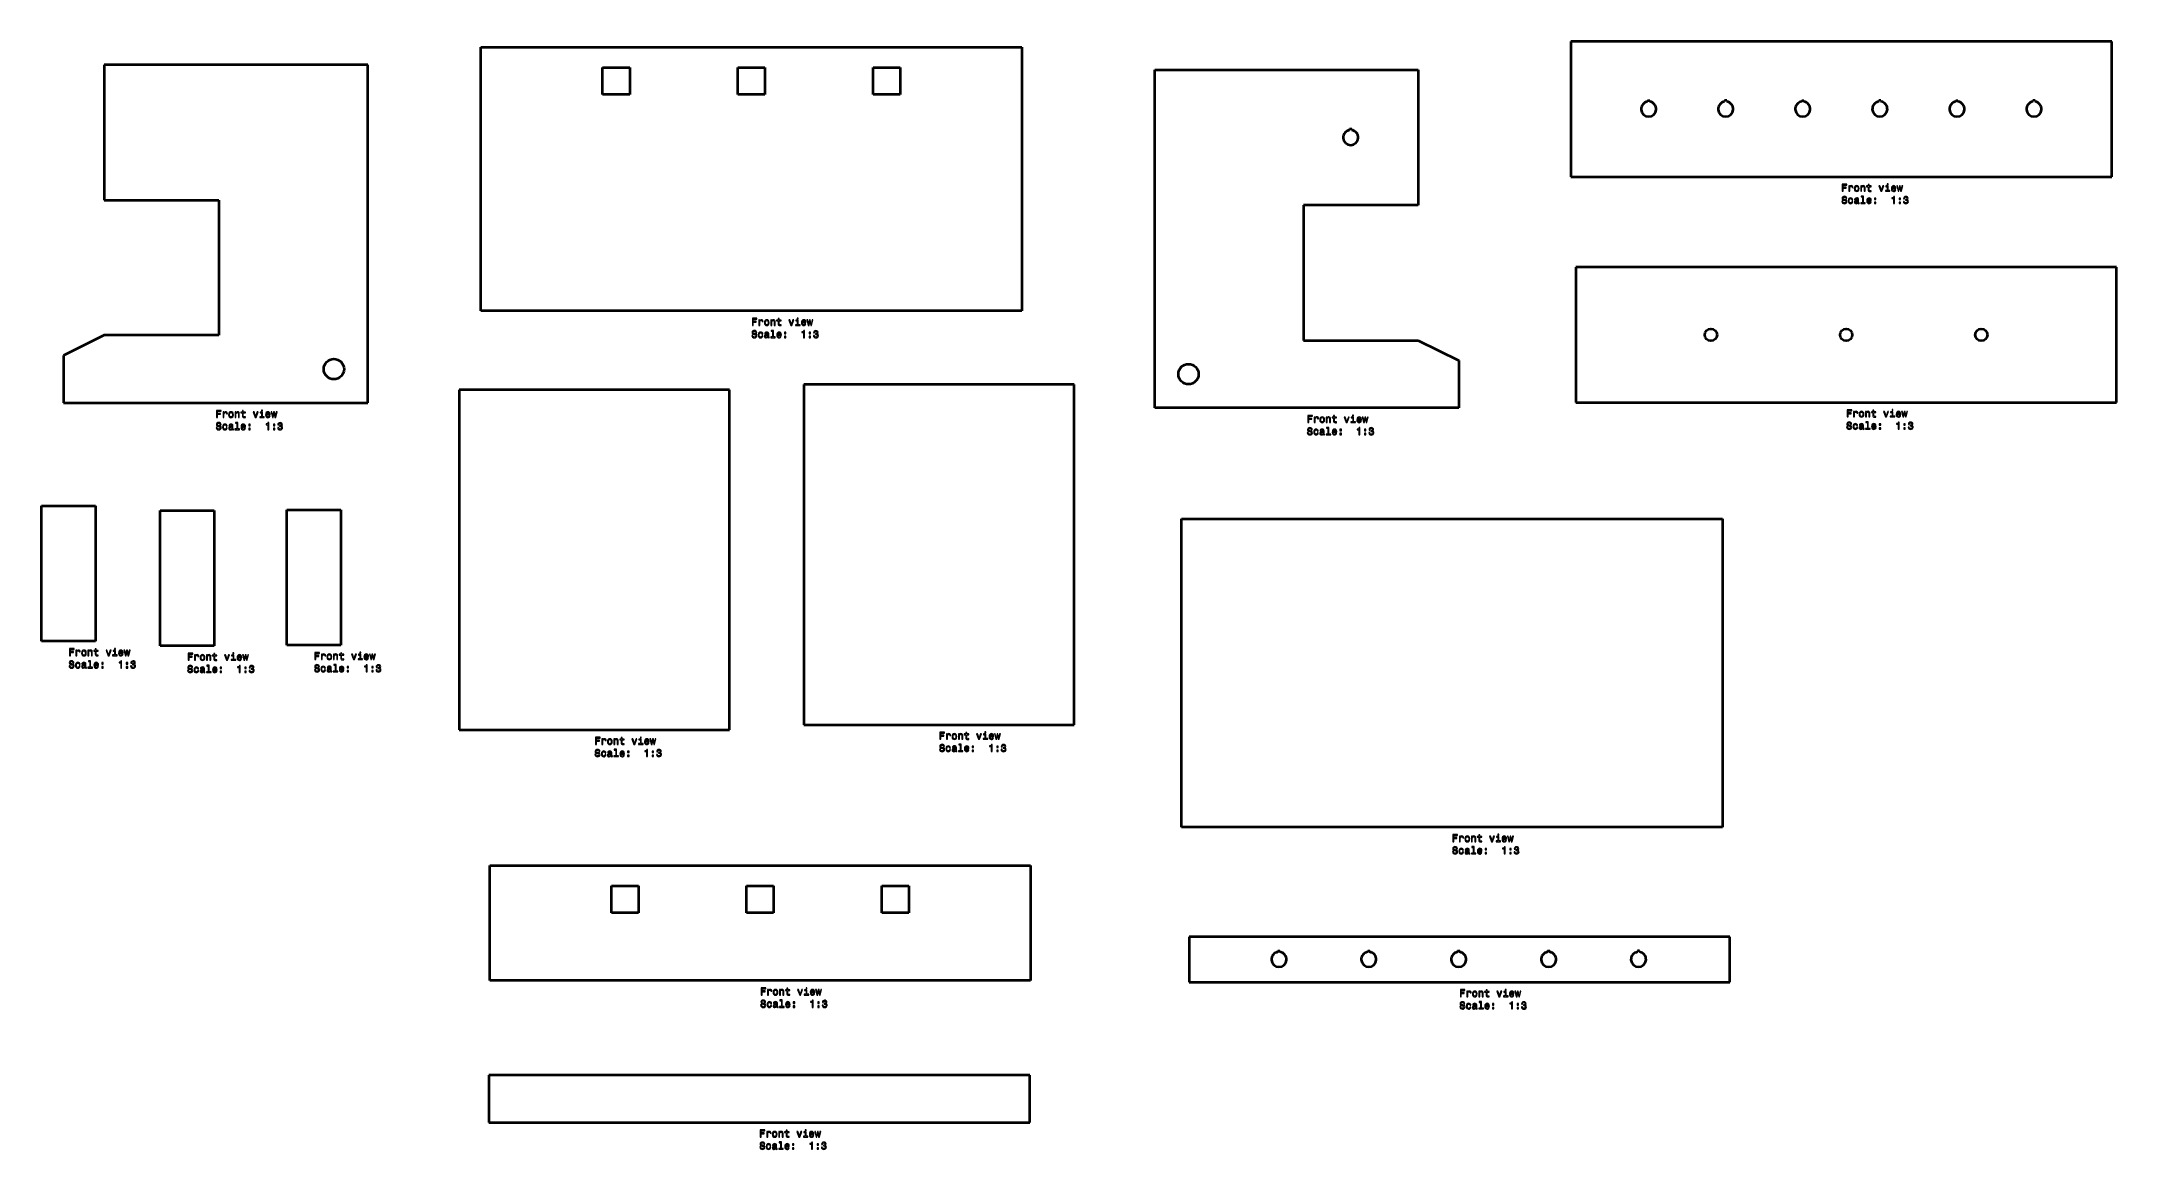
# Model space of a CAD drawing. Extents: x 12 to 1035, y 273 to 819.
import ezdxf

# ---------------------------------------------------------------- set-up
doc = ezdxf.new("R2010")
doc.units = 0

msp = doc.modelspace()

# ---------------------------------------------------------------- linework, layer by layer
at = {"color": 7, "lineweight": 35}
for p, q in [((1032.787109, 819.441528), (766.120483, 819.441528)), ((766.120483, 819.441528), (766.120483, 752.774841)), ((1032.787109, 752.774841), (1032.787109, 819.441528)), ((228.634552, 816.643494), (495.301239, 816.643494)), ((228.634552, 686.643494), (228.634552, 816.643494)), ((495.301239, 816.643494), (495.301239, 686.643494)), ((42.768948, 807.927185), (42.768948, 741.260498)), ((172.768951, 807.927185), (42.768948, 807.927185)), ((172.768951, 641.260498), (172.768951, 807.927185)), ((560.85791, 805.430115), (690.85791, 805.430115)), ((560.85791, 638.763428), (560.85791, 805.430115)), ((690.85791, 805.430115), (690.85791, 738.763428)), ((766.120483, 752.774841), (1032.787109, 752.774841)), ((42.768948, 741.260498), (99.435616, 741.260498)), ((99.435616, 741.260498), (99.435616, 674.593811)), ((634.191223, 738.763428), (634.191223, 672.096741)), ((690.85791, 738.763428), (634.191223, 738.763428)), ((1035.154663, 708.171814), (768.487976, 708.171814)), ((768.487976, 708.171814), (768.487976, 641.505127)), ((1035.154663, 641.505127), (1035.154663, 708.171814)), ((495.301239, 686.643494), (228.634552, 686.643494)), ((42.768948, 674.593811), (22.768948, 664.593811)), ((99.435616, 674.593811), (42.768948, 674.593811)), ((634.191223, 672.096741), (690.85791, 672.096741)), ((690.85791, 672.096741), (710.85791, 662.096741)), ((22.768948, 664.593811), (22.768948, 641.260498)), ((710.85791, 662.096741), (710.85791, 638.763428)), ((351.254761, 647.754578), (217.921417, 647.754578)), ((217.921417, 647.754578), (217.921417, 480.087891)), ((351.254761, 480.087891), (351.254761, 647.754578)), ((521.168762, 650.256104), (387.835449, 650.256104)), ((387.835449, 650.256104), (387.835449, 482.589417)), ((521.168762, 482.589417), (521.168762, 650.256104)), ((22.768948, 641.260498), (172.768951, 641.260498)), ((710.85791, 638.763428), (560.85791, 638.763428)), ((768.487976, 641.505127), (1035.154663, 641.505127)), ((11.914461, 590.44342), (38.581127, 590.44342)), ((11.914461, 523.776794), (11.914461, 590.44342)), ((38.581127, 590.44342), (38.581127, 523.776794)), ((70.376595, 588.186707), (97.043266, 588.186707)), ((70.376595, 521.520081), (70.376595, 588.186707)), ((97.043266, 588.186707), (97.043266, 521.520081)), ((132.927567, 588.541931), (159.594223, 588.541931)), ((132.927567, 521.875305), (132.927567, 588.541931)), ((159.594223, 588.541931), (159.594223, 521.875305)), ((574.126038, 584.107239), (840.792664, 584.107239)), ((574.126038, 432.107239), (574.126038, 584.107239)), ((840.792664, 584.107239), (840.792664, 432.107239)), ((38.581127, 523.776794), (11.914461, 523.776794)), ((159.594223, 521.875305), (132.927567, 521.875305)), ((97.043266, 521.520081), (70.376595, 521.520081)), ((387.835449, 482.589417), (521.168762, 482.589417)), ((217.921417, 480.087891), (351.254761, 480.087891)), ((840.792664, 432.107239), (574.126038, 432.107239)), ((232.954346, 413.139801), (499.621033, 413.139801)), ((232.954346, 356.473114), (232.954346, 413.139801)), ((499.621033, 413.139801), (499.621033, 356.473114)), ((844.446838, 378.026978), (577.780151, 378.026978)), ((577.780151, 378.026978), (577.780151, 355.666321)), ((844.446838, 355.666321), (844.446838, 378.026978)), ((499.621033, 356.473114), (232.954346, 356.473114)), ((577.780151, 355.666321), (844.446838, 355.666321)), ((499.221161, 309.818329), (232.554489, 309.818329)), ((232.554489, 309.818329), (232.554489, 286.484985)), ((499.221161, 286.484985), (499.221161, 309.818329)), ((232.554489, 286.484985), (499.221161, 286.484985))]:
    msp.add_line(p, q, dxfattribs=at)
at = {"color": 7, "lineweight": 35, "ltscale": 0.333333}
for p, q in [((288.634552, 793.310181), (288.634552, 806.643494)), ((301.967896, 806.643494), (301.967896, 793.310181)), ((355.301239, 793.310181), (355.301239, 806.643494)), ((355.301239, 806.643494), (368.634552, 806.643494)), ((368.634552, 806.643494), (368.634552, 793.310181)), ((421.967896, 793.310181), (421.967896, 806.643494)), ((435.301239, 806.643494), (435.301239, 793.310181)), ((368.634552, 793.310181), (355.301239, 793.310181)), ((359.621033, 403.139801), (372.954346, 403.139801)), ((372.954346, 389.806458), (359.621033, 389.806458))]:
    msp.add_line(p, q, dxfattribs=at)
at = {"color": 7, "lineweight": 35, "ltscale": 0.333334}
for p, q in [((288.634552, 806.643494), (301.967896, 806.643494)), ((421.967896, 806.643494), (435.301239, 806.643494)), ((301.967896, 793.310181), (288.634552, 793.310181)), ((435.301239, 793.310181), (421.967896, 793.310181)), ((292.954346, 389.806458), (292.954346, 403.139801)), ((292.954346, 403.139801), (306.287689, 403.139801)), ((306.287689, 403.139801), (306.287689, 389.806458)), ((359.621033, 389.806458), (359.621033, 403.139801)), ((372.954346, 403.139801), (372.954346, 389.806458)), ((426.287689, 389.806458), (426.287689, 403.139801)), ((426.287689, 403.139801), (439.621033, 403.139801)), ((439.621033, 403.139801), (439.621033, 389.806458)), ((306.287689, 389.806458), (292.954346, 389.806458)), ((439.621033, 389.806458), (426.287689, 389.806458))]:
    msp.add_line(p, q, dxfattribs=at)
at = {"color": 7, "lineweight": 35, "ltscale": 0.026666}
for p, q in [((803.920471, 790.424866), (804.987122, 790.424866)), ((955.920471, 790.424866), (956.987122, 790.424866)), ((994.987122, 790.424866), (993.920471, 790.424866)), ((656.991272, 776.413452), (658.057922, 776.413452)), ((665.913513, 371.16333), (666.980164, 371.16333)), ((710.246826, 371.16333), (711.313477, 371.16333)), ((754.580139, 371.16333), (755.64679, 371.16333)), ((799.980164, 371.16333), (798.913513, 371.16333))]:
    msp.add_line(p, q, dxfattribs=at)
at = {"color": 7, "lineweight": 35, "ltscale": 0.015962}
for p, q in [((803.920471, 789.786377), (803.920471, 790.424866)), ((804.987122, 790.424866), (804.987122, 789.786377)), ((841.920471, 790.424866), (841.920471, 789.786377)), ((842.987183, 789.786377), (842.987183, 790.424866)), ((879.920471, 789.786377), (879.920471, 790.424866)), ((880.987183, 790.424866), (880.987183, 789.786377)), ((917.920471, 790.424866), (917.920471, 789.786377)), ((918.987183, 789.786377), (918.987183, 790.424866)), ((955.920471, 789.786377), (955.920471, 790.424866)), ((956.987122, 790.424866), (956.987122, 789.786377)), ((993.920471, 790.424866), (993.920471, 789.786377)), ((994.987122, 789.786377), (994.987122, 790.424866)), ((656.991272, 775.774963), (656.991272, 776.413452)), ((658.057922, 776.413452), (658.057922, 775.774963)), ((621.580139, 370.524841), (621.580139, 371.16333)), ((622.646851, 371.16333), (622.646851, 370.524841)), ((665.913513, 370.524841), (665.913513, 371.16333)), ((666.980164, 371.16333), (666.980164, 370.524841)), ((710.246826, 370.524841), (710.246826, 371.16333)), ((711.313477, 371.16333), (711.313477, 370.524841)), ((754.580139, 370.524841), (754.580139, 371.16333)), ((755.64679, 371.16333), (755.64679, 370.524841)), ((798.913513, 371.16333), (798.913513, 370.524841)), ((799.980164, 370.524841), (799.980164, 371.16333))]:
    msp.add_line(p, q, dxfattribs=at)
at = {"color": 7, "lineweight": 35, "ltscale": 0.026668}
for p, q in [((842.987183, 790.424866), (841.920471, 790.424866)), ((879.920471, 790.424866), (880.987183, 790.424866)), ((918.987183, 790.424866), (917.920471, 790.424866)), ((621.580139, 371.16333), (622.646851, 371.16333))]:
    msp.add_line(p, q, dxfattribs=at)
at = {"color": 7, "lineweight": 13}
for points in [[(899.937927, 745.5849), (900.406982, 745.5849), (900.406982, 747.193665), (901.879578, 747.193665), (901.879578, 747.612305), (900.406982, 747.612305), (900.406982, 748.661255), (902.217468, 748.661255), (902.217468, 749.0849), (899.937927, 749.0849)], [(903.13031, 745.5849), (903.574097, 745.5849), (903.574097, 747.133179), (903.619507, 747.506348), (903.755676, 747.773682), (903.9776, 747.935059), (904.275146, 747.99054), (904.497009, 747.9552), (904.663452, 747.85437), (904.764343, 747.682861), (904.799622, 747.450867), (905.248474, 747.450867), (905.187927, 747.859375), (905.021545, 748.151917), (904.744141, 748.32843), (904.365906, 748.388916), (904.108704, 748.348572), (903.88678, 748.247742), (903.690125, 748.076233), (903.533752, 747.844238), (903.533752, 748.293091), (903.13031, 748.293091)], [(905.868774, 746.936462), (905.949463, 746.321228), (906.181458, 745.86731), (906.549622, 745.5849), (907.043884, 745.489075), (907.53302, 745.5849), (907.901184, 745.862305), (908.133179, 746.316162), (908.218933, 746.936462), (908.133179, 747.551758), (907.901184, 748.010681), (907.53302, 748.288086), (907.043884, 748.388916), (906.549622, 748.288086), (906.181458, 748.005676), (905.949463, 747.551758)], [(906.322693, 746.941528), (906.368042, 747.395447), (906.509277, 747.723206), (906.736206, 747.924988), (907.043884, 747.995544), (907.346436, 747.924988), (907.573364, 747.728271), (907.7146, 747.395447), (907.765015, 746.941528), (907.7146, 746.482605), (907.573364, 746.149719), (907.346436, 745.947998), (907.043884, 745.882446), (906.736206, 745.947998), (906.509277, 746.149719), (906.368042, 746.482605)], [(909.03595, 745.5849), (909.479736, 745.5849), (909.479736, 747.148315), (909.525146, 747.506348), (909.671387, 747.768616), (909.898315, 747.929993), (910.200928, 747.99054), (910.442993, 747.940063), (910.594299, 747.803894), (910.669922, 747.576965), (910.695129, 747.274353), (910.695129, 745.5849), (911.138977, 745.5849), (911.138977, 747.365173), (911.118774, 747.723206), (911.028015, 748.020752), (910.730469, 748.293091), (910.266479, 748.388916), (910.009277, 748.353638), (909.792419, 748.257813), (909.605835, 748.096436), (909.459534, 747.879578), (909.459534, 748.293091), (909.03595, 748.293091)], [(912.667053, 747.824097), (912.667053, 746.467468), (912.697327, 746.028687), (912.838501, 745.726135), (913.120972, 745.549622), (913.600037, 745.489075), (914.124573, 745.514282), (914.124573, 745.897583), (913.741272, 745.86731), (913.39325, 745.907654), (913.206665, 746.033752), (913.125977, 746.245544), (913.11084, 746.543091), (913.11084, 747.824097), (914.124573, 747.824097), (914.124573, 748.202332), (913.11084, 748.202332), (913.11084, 748.994141), (912.667053, 748.994141), (912.667053, 748.202332), (911.900513, 748.202332), (911.900513, 747.824097)], [(918.955933, 745.5849), (919.424988, 745.5849), (920.413452, 748.293091), (919.954529, 748.293091), (919.192993, 746.109375), (918.416321, 748.293091), (917.952332, 748.293091)], [(922.536621, 745.958069), (922.536621, 748.202332), (921.396851, 748.202332), (921.396851, 747.824097), (922.092834, 747.824097), (922.092834, 745.958069), (921.185059, 745.958069), (921.185059, 745.5849), (923.454529, 745.5849), (923.454529, 745.958069)], [(922.551758, 749.205933), (922.082764, 749.205933), (922.082764, 748.701599), (922.551758, 748.701599)], [(924.60437, 746.810425), (926.379578, 746.810425), (926.384644, 747.017151), (926.303955, 747.597168), (926.082031, 748.030884), (925.729004, 748.293091), (925.26001, 748.388916), (924.801086, 748.288086), (924.448059, 748.005676), (924.221069, 747.546692), (924.140381, 746.941528), (924.216064, 746.321228), (924.442993, 745.86731), (924.790955, 745.5849), (925.244873, 745.489075), (925.638245, 745.554626), (925.960999, 745.726135), (926.198059, 745.998474), (926.334229, 746.361572), (925.895447, 746.361572), (925.804688, 746.159851), (925.673523, 746.008545), (925.300354, 745.887512), (925.012878, 745.942993), (924.796021, 746.119507), (924.654785, 746.406921), (924.60437, 746.795288)], [(924.60437, 747.183594), (924.659851, 747.531616), (924.796021, 747.788818), (925.002808, 747.945129), (925.275146, 748.00061), (925.542419, 747.945129), (925.749207, 747.788818), (925.875244, 747.531616), (925.920654, 747.183594)], [(927.892578, 745.5849), (928.296021, 747.884583), (928.699463, 745.5849), (929.123108, 745.5849), (929.788818, 748.293091), (929.360107, 748.293091), (928.911316, 745.993408), (928.512878, 748.293091), (928.074097, 748.293091), (927.67572, 745.993408), (927.226868, 748.293091), (926.803223, 748.293091), (927.468933, 745.5849)], [(900.174988, 740.692993), (899.716064, 740.692993), (899.816895, 740.158386), (900.069092, 739.765015), (900.457397, 739.528015), (900.981873, 739.442261), (901.501343, 739.522949), (901.889648, 739.744873), (902.13678, 740.092834), (902.2276, 740.551758), (902.151917, 740.965332), (901.940125, 741.232605), (901.597168, 741.409119), (901.138245, 741.540222), (900.744873, 741.636047), (900.487671, 741.747009), (900.341431, 741.908386), (900.296021, 742.160583), (900.341431, 742.387512), (900.472534, 742.55896), (900.674255, 742.674988), (900.95166, 742.715332), (901.23407, 742.664917), (901.455933, 742.528748), (901.602234, 742.301758), (901.672791, 741.994141), (902.131775, 741.994141), (902.131775, 742.004211), (902.051086, 742.478271), (901.814026, 742.831299), (901.440857, 743.053223), (900.936523, 743.128845), (900.482605, 743.053223), (900.129578, 742.841431), (899.902649, 742.513611), (899.82196, 742.089966), (899.887512, 741.711731), (900.079163, 741.454529), (900.381775, 741.28302), (900.795288, 741.151917), (901.203796, 741.03595), (901.511414, 740.924988), (901.698059, 740.763611), (901.763611, 740.501343), (901.703064, 740.23407), (901.546753, 740.032349), (901.309692, 739.90625), (901.002075, 739.865906), (900.659119, 739.921387), (900.396851, 740.082764), (900.230469, 740.345032)], [(904.68866, 741.348633), (905.127441, 741.348633), (905.036621, 741.752075), (904.819763, 742.069763), (904.481873, 742.266479), (904.043152, 742.342102), (903.55896, 742.241272), (903.190857, 741.958862), (902.958862, 741.499878), (902.878174, 740.884644), (902.953796, 740.274414), (903.180725, 739.820496), (903.538818, 739.538086), (904.028015, 739.442261), (904.461731, 739.517883), (904.799622, 739.729736), (905.031616, 740.062561), (905.132446, 740.506409), (904.708862, 740.506409), (904.633179, 740.223938), (904.492004, 740.012146), (904.290222, 739.881042), (904.043152, 739.840698), (903.735474, 739.90625), (903.513611, 740.107971), (903.377441, 740.435791), (903.332031, 740.89978), (903.377441, 741.353638), (903.518616, 741.681458), (903.745605, 741.883179), (904.043152, 741.953796), (904.305359, 741.908386), (904.502075, 741.792419), (904.633179, 741.600769)], [(907.608704, 739.891113), (907.608704, 739.875977), (907.633911, 739.704529), (907.709534, 739.583496), (908.027283, 739.487671), (908.274414, 739.528015), (908.274414, 739.870911), (908.168518, 739.855835), (908.027283, 739.921387), (908.002075, 740.123108), (908.002075, 741.525146), (907.941528, 741.883179), (907.765015, 742.135376), (907.457397, 742.286621), (907.023682, 742.342102), (906.600037, 742.281616), (906.287354, 742.110107), (906.090698, 741.842834), (906.025146, 741.489807), (906.025146, 741.459534), (906.423523, 741.459534), (906.458862, 741.671387), (906.569763, 741.822693), (906.751343, 741.913452), (907.008545, 741.94873), (907.255676, 741.923523), (907.43219, 741.8479), (907.538086, 741.716736), (907.573364, 741.535217), (907.553223, 741.323364), (907.472534, 741.217468), (907.270813, 741.167053), (906.892578, 741.126709), (906.458862, 741.03595), (906.151184, 740.874512), (905.969666, 740.622375), (905.914185, 740.249207), (905.9646, 739.916321), (906.120972, 739.669189), (906.373108, 739.512878), (906.721069, 739.457397), (907.190125, 739.563293)], [(907.558289, 740.486206), (907.497742, 740.223938), (907.336365, 740.022217), (907.094299, 739.891113), (906.796753, 739.845703), (906.605103, 739.870911), (906.468933, 739.95166), (906.383179, 740.092834), (906.357971, 740.289551), (906.378174, 740.466064), (906.458862, 740.592102), (906.781616, 740.733337), (907.190125, 740.793823), (907.558289, 740.914917)], [(909.918518, 742.78595), (909.918518, 739.911255), (909.005676, 739.911255), (909.005676, 739.538086), (911.270081, 739.538086), (911.270081, 739.911255), (910.362305, 739.911255), (910.362305, 743.159119), (909.222534, 743.159119), (909.222534, 742.78595)], [(912.460266, 740.763611), (914.235474, 740.763611), (914.24054, 740.970337), (914.159851, 741.550354), (913.937927, 741.98407), (913.5849, 742.246277), (913.115906, 742.342102), (912.656982, 742.241272), (912.303955, 741.958862), (912.077026, 741.499878), (911.996277, 740.894714), (912.07196, 740.274414), (912.298889, 739.820496), (912.646851, 739.538086), (913.100769, 739.442261), (913.494141, 739.507813), (913.816895, 739.679321), (914.053955, 739.95166), (914.190125, 740.314758), (913.751343, 740.314758), (913.660583, 740.113037), (913.529419, 739.961731), (913.15625, 739.840698), (912.868774, 739.896179), (912.651917, 740.072693), (912.510742, 740.360107), (912.460266, 740.748474)], [(912.460266, 741.13678), (912.515747, 741.484802), (912.651917, 741.742004), (912.858704, 741.898315), (913.131042, 741.953796), (913.398315, 741.898315), (913.605103, 741.742004), (913.731201, 741.484802), (913.77655, 741.13678)], [(915.803955, 741.494873), (916.499878, 741.494873), (916.499878, 742.246277), (915.803955, 742.246277)], [(915.803955, 739.538086), (916.499878, 739.538086), (916.499878, 740.289551), (915.803955, 740.289551)], [(925.169189, 739.538086), (925.628174, 739.538086), (925.628174, 743.063293), (925.285217, 743.063293), (925.194458, 742.755676), (925.012878, 742.548889), (924.735474, 742.427856), (924.352234, 742.387512), (924.352234, 742.029419), (925.169189, 742.029419)], [(927.948059, 741.494873), (928.643982, 741.494873), (928.643982, 742.246277), (927.948059, 742.246277)], [(927.948059, 739.538086), (928.643982, 739.538086), (928.643982, 740.289551), (927.948059, 740.289551)], [(930.061157, 740.637512), (930.061157, 740.602234), (930.141846, 740.118042), (930.378845, 739.754944), (930.752075, 739.522949), (931.246277, 739.437195), (931.770813, 739.522949), (932.164185, 739.744873), (932.416321, 740.0979), (932.50708, 740.551758), (932.466736, 740.849304), (932.355835, 741.09137), (932.174255, 741.278015), (931.93219, 741.414185), (932.26001, 741.686523), (932.375977, 742.120239), (932.300354, 742.513611), (932.083496, 742.811157), (931.730469, 742.997742), (931.246277, 743.063293), (930.792419, 742.982605), (930.444458, 742.760681), (930.217468, 742.407654), (930.141846, 741.93866), (930.141846, 741.903381), (930.590698, 741.903381), (930.631042, 742.226135), (930.762146, 742.45813), (930.973999, 742.599304), (931.271545, 742.64978), (931.533752, 742.609436), (931.725403, 742.503479), (931.841431, 742.332031), (931.88678, 742.100037), (931.841431, 741.852905), (931.720337, 741.686523), (931.508545, 741.585632), (931.221069, 741.555359), (931.024414, 741.560425), (931.024414, 741.161987), (931.271545, 741.172119), (931.589233, 741.126709), (931.826294, 741.005676), (931.967468, 740.80896), (932.017944, 740.551758), (931.962463, 740.259277), (931.816162, 740.042419), (931.584229, 739.90625), (931.27655, 739.86084), (930.958862, 739.911255), (930.726868, 740.062561), (930.580566, 740.304626), (930.525146, 740.637512)], [(362.689087, 674.561646), (362.230133, 674.561646), (362.330994, 674.027039), (362.58316, 673.633667), (362.971497, 673.396667), (363.496002, 673.310913), (364.015442, 673.391602), (364.403778, 673.613525), (364.650879, 673.961487), (364.741669, 674.42041), (364.666016, 674.833984), (364.454193, 675.101257), (364.111267, 675.277771), (363.652344, 675.408875), (363.258972, 675.5047), (363.00177, 675.615662), (362.855499, 675.777039), (362.81012, 676.029236), (362.855499, 676.256165), (362.986633, 676.427612), (363.188354, 676.54364), (363.465729, 676.583984), (363.748169, 676.533569), (363.970062, 676.3974), (364.116302, 676.17041), (364.18692, 675.862793), (364.645844, 675.862793), (364.645844, 675.872864), (364.565155, 676.346924), (364.328125, 676.699951), (363.954926, 676.921875), (363.450592, 676.997498), (362.996704, 676.921875), (362.643677, 676.710083), (362.416748, 676.382263), (362.33606, 675.958618), (362.401611, 675.580383), (362.593262, 675.323181), (362.895844, 675.151672), (363.309387, 675.020569), (363.717896, 674.904602), (364.025543, 674.79364), (364.212128, 674.632263), (364.277679, 674.369995), (364.217163, 674.102722), (364.060822, 673.901001), (363.823792, 673.774902), (363.516174, 673.734558), (363.173218, 673.790039), (362.91098, 673.951416), (362.744537, 674.213684)], [(362.452057, 679.453552), (362.921051, 679.453552), (362.921051, 681.062317), (364.393677, 681.062317), (364.393677, 681.480957), (362.921051, 681.480957), (362.921051, 682.529907), (364.731598, 682.529907), (364.731598, 682.953552), (362.452057, 682.953552)], [(367.202759, 675.217285), (367.641541, 675.217285), (367.550751, 675.620728), (367.333893, 675.938416), (366.996002, 676.135132), (366.55722, 676.210754), (366.07309, 676.109924), (365.704926, 675.827515), (365.472931, 675.36853), (365.392242, 674.753296), (365.467896, 674.143066), (365.694855, 673.689148), (366.052917, 673.406738), (366.542114, 673.310913), (366.97583, 673.386536), (367.313721, 673.598389), (367.545715, 673.931213), (367.646576, 674.375061), (367.222931, 674.375061), (367.147278, 674.09259), (367.006073, 673.880798), (366.804352, 673.749695), (366.55722, 673.709351), (366.249603, 673.774902), (366.027679, 673.976624), (365.891541, 674.304443), (365.84613, 674.768433), (365.891541, 675.22229), (366.032745, 675.55011), (366.259674, 675.751831), (366.55722, 675.822449), (366.819489, 675.777039), (367.016174, 675.661072), (367.147278, 675.469421)], [(365.644409, 679.453552), (366.088226, 679.453552), (366.088226, 681.001831), (366.133606, 681.375), (366.269775, 681.642334), (366.491669, 681.803711), (366.789215, 681.859192), (367.011108, 681.823853), (367.177551, 681.723022), (367.278412, 681.551514), (367.313721, 681.319519), (367.762573, 681.319519), (367.702057, 681.728027), (367.535614, 682.020569), (367.25824, 682.197083), (366.880005, 682.257568), (366.622803, 682.217224), (366.400879, 682.116394), (366.204193, 681.944885), (366.047852, 681.712891), (366.047852, 682.161743), (365.644409, 682.161743)], [(368.382874, 680.805115), (368.463562, 680.18988), (368.695557, 679.735962), (369.063721, 679.453552), (369.557953, 679.357727), (370.04715, 679.453552), (370.415314, 679.730957), (370.647278, 680.184814), (370.733032, 680.805115), (370.647278, 681.42041), (370.415314, 681.879333), (370.04715, 682.156738), (369.557953, 682.257568), (369.063721, 682.156738), (368.695557, 681.874329), (368.463562, 681.42041)], [(370.122803, 673.759766), (370.122803, 673.744629), (370.14801, 673.573181), (370.223663, 673.452148), (370.541382, 673.356323), (370.788513, 673.396667), (370.788513, 673.739563), (370.682587, 673.724487), (370.541382, 673.790039), (370.516174, 673.99176), (370.516174, 675.393799), (370.455658, 675.751831), (370.279144, 676.004028), (369.971497, 676.155273), (369.537781, 676.210754), (369.114136, 676.150269), (368.801483, 675.97876), (368.604797, 675.711487), (368.539215, 675.358459), (368.539215, 675.328186), (368.937622, 675.328186), (368.972931, 675.540039), (369.083893, 675.691345), (369.265442, 675.782104), (369.522644, 675.817383), (369.769775, 675.792175), (369.946289, 675.716553), (370.052185, 675.585388), (370.087494, 675.40387), (370.067322, 675.192017), (369.986633, 675.086121), (369.784912, 675.035706), (369.406647, 674.995361), (368.972931, 674.904602), (368.665314, 674.743164), (368.483734, 674.491028), (368.428284, 674.117859), (368.478699, 673.784973), (368.63504, 673.537842), (368.887207, 673.381531), (369.235199, 673.32605), (369.704193, 673.431946)], [(368.836761, 680.810181), (368.882172, 681.264099), (369.023376, 681.591858), (369.250305, 681.79364), (369.557953, 681.864197), (369.860535, 681.79364), (370.087494, 681.596924), (370.228699, 681.264099), (370.279144, 680.810181), (370.228699, 680.351257), (370.087494, 680.018372), (369.860535, 679.81665), (369.557953, 679.751099), (369.250305, 679.81665), (369.023376, 680.018372), (368.882172, 680.351257)], [(372.432587, 676.654602), (372.432587, 673.779907), (371.519775, 673.779907), (371.519775, 673.406738), (373.78418, 673.406738), (373.78418, 673.779907), (372.876404, 673.779907), (372.876404, 677.027771), (371.736633, 677.027771), (371.736633, 676.654602)], [(371.550018, 679.453552), (371.993835, 679.453552), (371.993835, 681.016968), (372.039215, 681.375), (372.185486, 681.637268), (372.412415, 681.798645), (372.715027, 681.859192), (372.957092, 681.808716), (373.108398, 681.672546), (373.184021, 681.445618), (373.209259, 681.143005), (373.209259, 679.453552), (373.653046, 679.453552), (373.653046, 681.233826), (373.632874, 681.591858), (373.542114, 681.889404), (373.244568, 682.161743), (372.780579, 682.257568), (372.523376, 682.22229), (372.306519, 682.126465), (372.119904, 681.965088), (371.973663, 681.74823), (371.973663, 682.161743), (371.550018, 682.161743)], [(375.181152, 681.692749), (375.181152, 680.336121), (375.211426, 679.897339), (375.352631, 679.594788), (375.63504, 679.418274), (376.114136, 679.357727), (376.638641, 679.382935), (376.638641, 679.766235), (376.255371, 679.735962), (375.907379, 679.776306), (375.720764, 679.902405), (375.640076, 680.114197), (375.624969, 680.411743), (375.624969, 681.692749), (376.638641, 681.692749), (376.638641, 682.070984), (375.624969, 682.070984), (375.624969, 682.862793), (375.181152, 682.862793), (375.181152, 682.070984), (374.414581, 682.070984), (374.414581, 681.692749)], [(374.974365, 674.632263), (376.749603, 674.632263), (376.754639, 674.838989), (376.67395, 675.419006), (376.452057, 675.852722), (376.09903, 676.114929), (375.630005, 676.210754), (375.171082, 676.109924), (374.818054, 675.827515), (374.591095, 675.36853), (374.510406, 674.763367), (374.58606, 674.143066), (374.812988, 673.689148), (375.16098, 673.406738), (375.614868, 673.310913), (376.00824, 673.376465), (376.330994, 673.547974), (376.568054, 673.820313), (376.704193, 674.183411), (376.265442, 674.183411), (376.174683, 673.981689), (376.043549, 673.830383), (375.670349, 673.709351), (375.382874, 673.764832), (375.166016, 673.941345), (375.024811, 674.22876), (374.974365, 674.617126)], [(374.974365, 675.005432), (375.029846, 675.353455), (375.166016, 675.610657), (375.372803, 675.766968), (375.645142, 675.822449), (375.912415, 675.766968), (376.119202, 675.610657), (376.24527, 675.353455), (376.290649, 675.005432)], [(378.318054, 675.363525), (379.014008, 675.363525), (379.014008, 676.114929), (378.318054, 676.114929)], [(381.470062, 679.453552), (381.939087, 679.453552), (382.927551, 682.161743), (382.468628, 682.161743), (381.707092, 679.978027), (380.93042, 682.161743), (380.466461, 682.161743)], [(385.050751, 679.826721), (385.050751, 682.070984), (383.91098, 682.070984), (383.91098, 681.692749), (384.606934, 681.692749), (384.606934, 679.826721), (383.699158, 679.826721), (383.699158, 679.453552), (385.968628, 679.453552), (385.968628, 679.826721)], [(385.065887, 683.074585), (384.596863, 683.074585), (384.596863, 682.570251), (385.065887, 682.570251)], [(387.118469, 680.679077), (388.893677, 680.679077), (388.898743, 680.885803), (388.818054, 681.46582), (388.59613, 681.899536), (388.243103, 682.161743), (387.774078, 682.257568), (387.315155, 682.156738), (386.962128, 681.874329), (386.735199, 681.415344), (386.65448, 680.810181), (386.730133, 680.18988), (386.957092, 679.735962), (387.305084, 679.453552), (387.758972, 679.357727), (388.152344, 679.423279), (388.475098, 679.594788), (388.712128, 679.867126), (388.848297, 680.230225), (388.409546, 680.230225), (388.318756, 680.028503), (388.187622, 679.877197), (387.814453, 679.756165), (387.526978, 679.811646), (387.31012, 679.988159), (387.168915, 680.275574), (387.118469, 680.66394)], [(387.683319, 673.406738), (388.142242, 673.406738), (388.142242, 676.931946), (387.799316, 676.931946), (387.708527, 676.624329), (387.526978, 676.417542), (387.249603, 676.296509), (386.866302, 676.256165), (386.866302, 675.898071), (387.683319, 675.898071)], [(387.118469, 681.052246), (387.17395, 681.400269), (387.31012, 681.657471), (387.516876, 681.813782), (387.789215, 681.869263), (388.056519, 681.813782), (388.263275, 681.657471), (388.389374, 681.400269), (388.434753, 681.052246)], [(390.406647, 679.453552), (390.81012, 681.753235), (391.213562, 679.453552), (391.637207, 679.453552), (392.302917, 682.161743), (391.874237, 682.161743), (391.425385, 679.862061), (391.026978, 682.161743), (390.588226, 682.161743), (390.189789, 679.862061), (389.740936, 682.161743), (389.317322, 682.161743), (389.983032, 679.453552)], [(390.462128, 675.363525), (391.158081, 675.363525), (391.158081, 676.114929), (390.462128, 676.114929)], [(392.575256, 674.506165), (392.575256, 674.470886), (392.655945, 673.986694), (392.892975, 673.623596), (393.266174, 673.391602), (393.760406, 673.305847), (394.284912, 673.391602), (394.678284, 673.613525), (394.93042, 673.966553), (395.02121, 674.42041), (394.980865, 674.717957), (394.869904, 674.960022), (394.688354, 675.146667), (394.446289, 675.282837), (394.774078, 675.555176), (394.890076, 675.988892), (394.814453, 676.382263), (394.597565, 676.67981), (394.244568, 676.866394), (393.760406, 676.931946), (393.306519, 676.851257), (392.958527, 676.629333), (392.731567, 676.276306), (392.655945, 675.807312), (392.655945, 675.772034), (393.104797, 675.772034), (393.145142, 676.094788), (393.276245, 676.326782), (393.488068, 676.467957), (393.785614, 676.518433), (394.047852, 676.478088), (394.239502, 676.372131), (394.355499, 676.200684), (394.400879, 675.968689), (394.355499, 675.721558), (394.234467, 675.555176), (394.022644, 675.454285), (393.735199, 675.424011), (393.538513, 675.429077), (393.538513, 675.03064), (393.785614, 675.040771), (394.103333, 674.995361), (394.340363, 674.874329), (394.481567, 674.677612), (394.532013, 674.42041), (394.476532, 674.12793), (394.330292, 673.911072), (394.098297, 673.774902), (393.790649, 673.729492), (393.472931, 673.779907), (393.240936, 673.931213), (393.094696, 674.173279), (393.039215, 674.506165)], [(370.072357, 674.354858), (370.011841, 674.09259), (369.850464, 673.890869), (369.608398, 673.759766), (369.310822, 673.714355), (369.119202, 673.739563), (368.983032, 673.820313), (368.897278, 673.961487), (368.87207, 674.158203), (368.892242, 674.334717), (368.972931, 674.460754), (369.295715, 674.60199), (369.704193, 674.662476), (370.072357, 674.783569)], [(378.318054, 673.406738), (379.014008, 673.406738), (379.014008, 674.158203), (378.318054, 674.158203)], [(390.462128, 673.406738), (391.158081, 673.406738), (391.158081, 674.158203), (390.462128, 674.158203)], [(98.25309, 634.070557), (98.722115, 634.070557), (98.722115, 635.679321), (100.194733, 635.679321), (100.194733, 636.097961), (98.722115, 636.097961), (98.722115, 637.146912), (100.532631, 637.146912), (100.532631, 637.570557), (98.25309, 637.570557)], [(101.445457, 634.070557), (101.889259, 634.070557), (101.889259, 635.618835), (101.934647, 635.992004), (102.070816, 636.259338), (102.292717, 636.420715), (102.590271, 636.476196), (102.812172, 636.440857), (102.9786, 636.340027), (103.07946, 636.168518), (103.114761, 635.936523), (103.563614, 635.936523), (103.503098, 636.345032), (103.33667, 636.637573), (103.059288, 636.814087), (102.681046, 636.874573), (102.423843, 636.834229), (102.201942, 636.733398), (102.005257, 636.56189), (101.848915, 636.329895), (101.848915, 636.778748), (101.445457, 636.778748)], [(104.183929, 635.422119), (104.264618, 634.806885), (104.496613, 634.352966), (104.864761, 634.070557), (105.359001, 633.974731), (105.848198, 634.070557), (106.216354, 634.347961), (106.448341, 634.801819), (106.534073, 635.422119), (106.448341, 636.037415), (106.216354, 636.496338), (105.848198, 636.773743), (105.359001, 636.874573), (104.864761, 636.773743), (104.496613, 636.491333), (104.264618, 636.037415)], [(104.637817, 635.427185), (104.683212, 635.881104), (104.824417, 636.208862), (105.051361, 636.410645), (105.359001, 636.481201), (105.661598, 636.410645), (105.888542, 636.213928), (106.029755, 635.881104), (106.080185, 635.427185), (106.029755, 634.968262), (105.888542, 634.635376), (105.661598, 634.433655), (105.359001, 634.368103), (105.051361, 634.433655), (104.824417, 634.635376), (104.683212, 634.968262)], [(107.351074, 634.070557), (107.794884, 634.070557), (107.794884, 635.633972), (107.840271, 635.992004), (107.986526, 636.254272), (108.21347, 636.415649), (108.51606, 636.476196), (108.758133, 636.42572), (108.909431, 636.289551), (108.985085, 636.062622), (109.0103, 635.76001), (109.0103, 634.070557), (109.454102, 634.070557), (109.454102, 635.85083), (109.433929, 636.208862), (109.343155, 636.506409), (109.045601, 636.778748), (108.581627, 636.874573), (108.324417, 636.839294), (108.107559, 636.743469), (107.920959, 636.582092), (107.774704, 636.365234), (107.774704, 636.778748), (107.351074, 636.778748)], [(110.982201, 636.309753), (110.982201, 634.953125), (111.012459, 634.514343), (111.153671, 634.211792), (111.436089, 634.035278), (111.915199, 633.974731), (112.439697, 633.999939), (112.439697, 634.38324), (112.056412, 634.352966), (111.708427, 634.393311), (111.521828, 634.519409), (111.441132, 634.731201), (111.426003, 635.028748), (111.426003, 636.309753), (112.439697, 636.309753), (112.439697, 636.687988), (111.426003, 636.687988), (111.426003, 637.479797), (110.982201, 637.479797), (110.982201, 636.687988), (110.21563, 636.687988), (110.21563, 636.309753)], [(117.271103, 634.070557), (117.740128, 634.070557), (118.7286, 636.778748), (118.269669, 636.778748), (117.508133, 634.595032), (116.731476, 636.778748), (116.267502, 636.778748)], [(120.851799, 634.443726), (120.851799, 636.687988), (119.712029, 636.687988), (119.712029, 636.309753), (120.407997, 636.309753), (120.407997, 634.443726), (119.500214, 634.443726), (119.500214, 634.070557), (121.769669, 634.070557), (121.769669, 634.443726)], [(120.866928, 637.691589), (120.397903, 637.691589), (120.397903, 637.187256), (120.866928, 637.187256)], [(122.919525, 635.296082), (124.694733, 635.296082), (124.699783, 635.502808), (124.619087, 636.082825), (124.397186, 636.516541), (124.044159, 636.778748), (123.575142, 636.874573), (123.116211, 636.773743), (122.763184, 636.491333), (122.53624, 636.032349), (122.455544, 635.427185), (122.531189, 634.806885), (122.758133, 634.352966), (123.106125, 634.070557), (123.560013, 633.974731), (123.953384, 634.040283), (124.276154, 634.211792), (124.513184, 634.484131), (124.649345, 634.847229), (124.210587, 634.847229), (124.119812, 634.645508), (123.988686, 634.494202), (123.615486, 634.373169), (123.328018, 634.42865), (123.11116, 634.605164), (122.969955, 634.892578), (122.919525, 635.280945)], [(122.919525, 635.66925), (122.974998, 636.017273), (123.11116, 636.274475), (123.317932, 636.430786), (123.590271, 636.486267), (123.857559, 636.430786), (124.064331, 636.274475), (124.190414, 636.017273), (124.235802, 635.66925)], [(126.207703, 634.070557), (126.61116, 636.370239), (127.014618, 634.070557), (127.438248, 634.070557), (128.103958, 636.778748), (127.675285, 636.778748), (127.22644, 634.479065), (126.828018, 636.778748), (126.389259, 636.778748), (125.990845, 634.479065), (125.542, 636.778748), (125.11837, 636.778748), (125.784073, 634.070557)], [(636.342041, 631.573486), (636.811096, 631.573486), (636.811096, 633.182251), (638.283691, 633.182251), (638.283691, 633.600891), (636.811096, 633.600891), (636.811096, 634.649841), (638.621582, 634.649841), (638.621582, 635.073486), (636.342041, 635.073486)], [(649.071167, 633.812683), (649.071167, 632.456055), (649.10144, 632.017273), (649.242615, 631.714722), (649.525085, 631.538208), (650.00415, 631.477661), (650.528687, 631.502869), (650.528687, 631.886169), (650.145386, 631.855896), (649.797363, 631.89624), (649.610779, 632.022339), (649.53009, 632.234131), (649.514954, 632.531677), (649.514954, 633.812683), (650.528687, 633.812683), (650.528687, 634.190918), (649.514954, 634.190918), (649.514954, 634.982727), (649.071167, 634.982727), (649.071167, 634.190918), (648.304565, 634.190918), (648.304565, 633.812683)], [(658.955872, 635.194519), (658.486877, 635.194519), (658.486877, 634.690186), (658.955872, 634.690186)], [(902.305481, 634.315186), (902.774536, 634.315186), (902.774536, 635.92395), (904.247131, 635.92395), (904.247131, 636.34259), (902.774536, 636.34259), (902.774536, 637.391541), (904.585022, 637.391541), (904.585022, 637.815186), (902.305481, 637.815186)], [(905.497864, 634.315186), (905.94165, 634.315186), (905.94165, 635.863464), (905.987061, 636.236633), (906.12323, 636.503967), (906.345154, 636.665344), (906.6427, 636.720825), (906.864563, 636.685486), (907.031006, 636.584656), (907.131897, 636.413147), (907.167175, 636.181152), (907.616028, 636.181152), (907.555481, 636.589661), (907.389099, 636.882202), (907.111694, 637.058716), (906.733459, 637.119202), (906.476257, 637.078857), (906.254333, 636.978027), (906.057678, 636.806519), (905.901306, 636.574524), (905.901306, 637.023376), (905.497864, 637.023376)], [(908.236328, 635.666748), (908.317017, 635.051514), (908.549011, 634.597595), (908.917175, 634.315186), (909.411438, 634.21936), (909.900574, 634.315186), (910.268738, 634.59259), (910.500732, 635.046448), (910.586487, 635.666748), (910.500732, 636.282043), (910.268738, 636.740967), (909.900574, 637.018372), (909.411438, 637.119202), (908.917175, 637.018372), (908.549011, 636.735962), (908.317017, 636.282043)], [(908.690247, 635.671814), (908.735596, 636.125732), (908.876831, 636.453491), (909.10376, 636.655273), (909.411438, 636.72583), (909.713989, 636.655273), (909.940918, 636.458557), (910.082153, 636.125732), (910.132568, 635.671814), (910.082153, 635.212891), (909.940918, 634.880005), (909.713989, 634.678284), (909.411438, 634.612732), (909.10376, 634.678284), (908.876831, 634.880005), (908.735596, 635.212891)], [(911.403503, 634.315186), (911.84729, 634.315186), (911.84729, 635.878601), (911.8927, 636.236633), (912.03894, 636.498901), (912.265869, 636.660278), (912.568481, 636.720825), (912.810547, 636.670349), (912.961853, 636.53418), (913.037476, 636.307251), (913.062683, 636.004639), (913.062683, 634.315186), (913.506531, 634.315186), (913.506531, 636.095459), (913.486328, 636.453491), (913.395569, 636.751038), (913.098022, 637.023376), (912.634033, 637.119202), (912.376831, 637.083923), (912.159973, 636.988098), (911.973389, 636.826721), (911.827087, 636.609863), (911.827087, 637.023376), (911.403503, 637.023376)], [(915.034607, 636.554382), (915.034607, 635.197754), (915.06488, 634.758972), (915.206055, 634.456421), (915.488525, 634.279907), (915.96759, 634.21936), (916.492126, 634.244568), (916.492126, 634.627869), (916.108826, 634.597595), (915.760803, 634.637939), (915.574219, 634.764038), (915.49353, 634.97583), (915.478394, 635.273376), (915.478394, 636.554382), (916.492126, 636.554382), (916.492126, 636.932617), (915.478394, 636.932617), (915.478394, 637.724426), (915.034607, 637.724426), (915.034607, 636.932617), (914.268066, 636.932617), (914.268066, 636.554382)], [(921.323486, 634.315186), (921.792542, 634.315186), (922.781006, 637.023376), (922.322083, 637.023376), (921.560547, 634.839661), (920.783875, 637.023376), (920.319885, 637.023376)], [(924.904175, 634.688354), (924.904175, 636.932617), (923.764404, 636.932617), (923.764404, 636.554382), (924.460388, 636.554382), (924.460388, 634.688354), (923.552612, 634.688354), (923.552612, 634.315186), (925.822083, 634.315186), (925.822083, 634.688354)], [(924.919312, 637.936218), (924.450317, 637.936218), (924.450317, 637.431885), (924.919312, 637.431885)], [(926.971924, 635.54071), (928.747131, 635.54071), (928.752197, 635.747437), (928.671509, 636.327454), (928.449585, 636.761169), (928.096558, 637.023376), (927.627563, 637.119202), (927.16864, 637.018372), (926.815613, 636.735962), (926.588623, 636.276978), (926.507935, 635.671814), (926.583618, 635.051514), (926.810547, 634.597595), (927.158508, 634.315186), (927.612427, 634.21936), (928.005798, 634.284912), (928.328552, 634.456421), (928.565613, 634.72876), (928.701782, 635.091858), (928.263, 635.091858), (928.172241, 634.890137), (928.041077, 634.738831), (927.667908, 634.617798), (927.380432, 634.673279), (927.163574, 634.849792), (927.022339, 635.137207), (926.971924, 635.525574)], [(926.971924, 635.913879), (927.027405, 636.261902), (927.163574, 636.519104), (927.370361, 636.675415), (927.6427, 636.730896), (927.909973, 636.675415), (928.11676, 636.519104), (928.242798, 636.261902), (928.288208, 635.913879)], [(930.260132, 634.315186), (930.663574, 636.614868), (931.067017, 634.315186), (931.490662, 634.315186), (932.156372, 637.023376), (931.727661, 637.023376), (931.27887, 634.723694), (930.880432, 637.023376), (930.44165, 637.023376), (930.043274, 634.723694), (929.594421, 637.023376), (929.170776, 637.023376), (929.836487, 634.315186)], [(98.490128, 629.17865), (98.031189, 629.17865), (98.132057, 628.644043), (98.384216, 628.250671), (98.772545, 628.013672), (99.297043, 627.927917), (99.816498, 628.008606), (100.204826, 628.23053), (100.451942, 628.578491), (100.542717, 629.037415), (100.467072, 629.450989), (100.255257, 629.718262), (99.912315, 629.894775), (99.453384, 630.025879), (99.060013, 630.121704), (98.802803, 630.232666), (98.656555, 630.394043), (98.61116, 630.64624), (98.656555, 630.873169), (98.787674, 631.044617), (98.989403, 631.160645), (99.266785, 631.200989), (99.549202, 631.150574), (99.771103, 631.014404), (99.917358, 630.787415), (99.987961, 630.479797), (100.446899, 630.479797), (100.446899, 630.489868), (100.366203, 630.963928), (100.129173, 631.316956), (99.755974, 631.538879), (99.251656, 631.614502), (98.79776, 631.538879), (98.444733, 631.327026), (98.217789, 630.999268), (98.1371, 630.575623), (98.20266, 630.197388), (98.394302, 629.940186), (98.696899, 629.768677), (99.110443, 629.637573), (99.518944, 629.521606), (99.826584, 629.410645), (100.013184, 629.249268), (100.078743, 628.987), (100.018227, 628.719727), (99.861885, 628.518005), (99.624855, 628.391907), (99.317215, 628.351563), (98.974274, 628.407043), (98.712029, 628.56842), (98.545601, 628.830688)], [(103.003815, 629.83429), (103.442574, 629.83429), (103.351799, 630.237732), (103.134941, 630.55542), (102.797043, 630.752136), (102.358284, 630.827759), (101.87413, 630.726929), (101.505974, 630.444519), (101.273987, 629.985535), (101.193298, 629.3703), (101.268944, 628.760071), (101.495888, 628.306152), (101.853958, 628.023743), (102.343155, 627.927917), (102.776871, 628.00354), (103.114761, 628.215393), (103.346756, 628.548218), (103.447617, 628.992065), (103.023987, 628.992065), (102.948341, 628.709595), (102.807129, 628.497803), (102.6054, 628.366699), (102.358284, 628.326355), (102.050644, 628.391907), (101.828743, 628.593628), (101.692574, 628.921448), (101.647186, 629.385437), (101.692574, 629.839294), (101.833786, 630.167114), (102.06073, 630.368835), (102.358284, 630.439453), (102.620529, 630.394043), (102.817215, 630.278076), (102.948341, 630.086426)], [(105.923843, 628.37677), (105.923843, 628.361633), (105.949059, 628.190186), (106.024704, 628.069153), (106.34243, 627.973328), (106.589546, 628.013672), (106.589546, 628.356567), (106.483643, 628.341492), (106.34243, 628.407043), (106.317215, 628.608765), (106.317215, 630.010803), (106.256699, 630.368835), (106.080185, 630.621033), (105.772545, 630.772278), (105.338829, 630.827759), (104.915199, 630.767273), (104.602516, 630.595764), (104.40583, 630.328491), (104.340271, 629.975464), (104.340271, 629.94519), (104.738686, 629.94519), (104.773987, 630.157043), (104.884941, 630.30835), (105.066498, 630.399109), (105.3237, 630.434387), (105.570816, 630.40918), (105.74733, 630.333557), (105.853241, 630.202393), (105.888542, 630.020874), (105.86837, 629.809021), (105.787674, 629.703125), (105.585945, 629.65271), (105.207703, 629.612366), (104.773987, 629.521606), (104.466347, 629.360168), (104.284798, 629.108032), (104.229317, 628.734863), (104.279755, 628.401978), (104.436089, 628.154846), (104.688255, 627.998535), (105.036232, 627.943054), (105.505257, 628.04895)], [(105.873413, 628.971863), (105.812889, 628.709595), (105.651512, 628.507874), (105.409431, 628.37677), (105.111885, 628.33136), (104.920242, 628.356567), (104.784073, 628.437317), (104.698341, 628.578491), (104.673126, 628.775208), (104.693298, 628.951721), (104.773987, 629.077759), (105.096756, 629.218994), (105.505257, 629.27948), (105.873413, 629.400574)], [(108.233643, 631.271606), (108.233643, 628.396912), (107.320816, 628.396912), (107.320816, 628.023743), (109.585228, 628.023743), (109.585228, 628.396912), (108.677444, 628.396912), (108.677444, 631.644775), (107.537674, 631.644775), (107.537674, 631.271606)], [(110.775429, 629.249268), (112.550644, 629.249268), (112.555687, 629.455994), (112.474998, 630.036011), (112.253098, 630.469727), (111.90007, 630.731934), (111.431046, 630.827759), (110.972115, 630.726929), (110.619087, 630.444519), (110.392143, 629.985535), (110.311447, 629.380371), (110.3871, 628.760071), (110.614044, 628.306152), (110.962029, 628.023743), (111.415916, 627.927917), (111.809288, 627.993469), (112.132057, 628.164978), (112.369087, 628.437317), (112.505257, 628.800415), (112.066498, 628.800415), (111.975716, 628.598694), (111.844589, 628.447388), (111.47139, 628.326355), (111.183929, 628.381836), (110.967072, 628.55835), (110.825859, 628.845764), (110.775429, 629.234131)], [(110.775429, 629.622437), (110.830902, 629.970459), (110.967072, 630.227661), (111.173843, 630.383972), (111.446175, 630.439453), (111.71347, 630.383972), (111.920242, 630.227661), (112.046326, 629.970459), (112.091713, 629.622437)], [(114.119087, 629.98053), (114.815056, 629.98053), (114.815056, 630.731934), (114.119087, 630.731934)], [(114.119087, 628.023743), (114.815056, 628.023743), (114.815056, 628.775208), (114.119087, 628.775208)], [(123.48436, 628.023743), (123.943298, 628.023743), (123.943298, 631.54895), (123.600357, 631.54895), (123.509583, 631.241333), (123.328018, 631.034546), (123.050644, 630.913513), (122.667358, 630.873169), (122.667358, 630.515076), (123.48436, 630.515076)], [(126.263184, 629.98053), (126.959145, 629.98053), (126.959145, 630.731934), (126.263184, 630.731934)], [(126.263184, 628.023743), (126.959145, 628.023743), (126.959145, 628.775208), (126.263184, 628.775208)], [(128.376297, 629.123169), (128.376297, 629.087891), (128.456985, 628.603699), (128.694016, 628.240601), (129.067215, 628.008606), (129.561447, 627.922852), (130.085938, 628.008606), (130.479309, 628.23053), (130.731476, 628.583557), (130.822266, 629.037415), (130.781906, 629.334961), (130.670959, 629.577026), (130.48941, 629.763672), (130.24733, 629.899841), (130.575134, 630.17218), (130.691132, 630.605896), (130.615479, 630.999268), (130.398621, 631.296814), (130.045593, 631.483398), (129.561447, 631.54895), (129.107559, 631.468262), (128.759583, 631.246338), (128.532623, 630.893311), (128.456985, 630.424316), (128.456985, 630.389038), (128.905823, 630.389038), (128.946182, 630.711792), (129.077301, 630.943787), (129.289124, 631.084961), (129.58667, 631.135437), (129.848907, 631.095093), (130.040558, 630.989136), (130.156555, 630.817688), (130.201935, 630.585693), (130.156555, 630.338562), (130.035522, 630.17218), (129.8237, 630.071289), (129.53624, 630.041016), (129.339554, 630.046082), (129.339554, 629.647644), (129.58667, 629.657776), (129.904388, 629.612366), (130.141418, 629.491333), (130.282623, 629.294617), (130.333069, 629.037415), (130.277588, 628.744934), (130.131332, 628.528076), (129.899353, 628.391907), (129.591705, 628.346497), (129.273987, 628.396912), (129.041992, 628.548218), (128.895752, 628.790283), (128.840271, 629.123169)], [(636.579102, 626.68158), (636.120178, 626.68158), (636.221008, 626.146973), (636.473206, 625.753601), (636.861511, 625.516602), (637.385986, 625.430847), (637.905457, 625.511536), (638.293762, 625.733459), (638.540894, 626.081421), (638.631714, 626.540344), (638.55603, 626.953918), (638.344238, 627.221191), (638.001282, 627.397705), (637.542358, 627.528809), (637.148987, 627.624634), (636.891785, 627.735596), (636.745544, 627.896973), (636.700134, 628.14917), (636.745544, 628.376099), (636.876648, 628.547546), (637.078369, 628.663574), (637.355774, 628.703918), (637.638184, 628.653503), (637.860046, 628.517334), (638.006348, 628.290344), (638.076904, 627.982727), (638.535889, 627.982727), (638.535889, 627.992798), (638.4552, 628.466858), (638.21814, 628.819885), (637.844971, 629.041809), (637.340637, 629.117432), (636.886719, 629.041809), (636.533691, 628.829956), (636.306763, 628.502197), (636.226074, 628.078552), (636.291626, 627.700317), (636.483276, 627.443115), (636.785889, 627.271606), (637.199402, 627.140503), (637.60791, 627.024536), (637.915527, 626.913574), (638.102173, 626.752197), (638.167725, 626.489929), (638.107178, 626.222656), (637.950867, 626.020935), (637.713806, 625.894836), (637.406189, 625.854492), (637.063232, 625.909973), (636.800964, 626.07135), (636.634583, 626.333618)], [(641.092773, 627.337219), (641.531555, 627.337219), (641.440735, 627.740662), (641.223877, 628.05835), (640.885986, 628.255066), (640.447266, 628.330688), (639.963074, 628.229858), (639.594971, 627.947449), (639.362976, 627.488464), (639.282288, 626.87323), (639.35791, 626.263), (639.584839, 625.809082), (639.942932, 625.526672), (640.432129, 625.430847), (640.865845, 625.50647), (641.203735, 625.718323), (641.43573, 626.051147), (641.53656, 626.494995), (641.112976, 626.494995), (641.037292, 626.212524), (640.896118, 626.000732), (640.694336, 625.869629), (640.447266, 625.829285), (640.139587, 625.894836), (639.917725, 626.096558), (639.781555, 626.424377), (639.736145, 626.888367), (639.781555, 627.342224), (639.922729, 627.670044), (640.149719, 627.871765), (640.447266, 627.942383), (640.709473, 627.896973), (640.906189, 627.781006), (641.037292, 627.589355)], [(639.534424, 631.573486), (639.97821, 631.573486), (639.97821, 633.121765), (640.023621, 633.494934), (640.15979, 633.762268), (640.381714, 633.923645), (640.67926, 633.979126), (640.901123, 633.943787), (641.067566, 633.842957), (641.168457, 633.671448), (641.203735, 633.439453), (641.652588, 633.439453), (641.592041, 633.847961), (641.425659, 634.140503), (641.148254, 634.317017), (640.77002, 634.377502), (640.512817, 634.337158), (640.290894, 634.236328), (640.094238, 634.064819), (639.937866, 633.832825), (639.937866, 634.281677), (639.534424, 634.281677)], [(642.272888, 632.925049), (642.353577, 632.309814), (642.585571, 631.855896), (642.953735, 631.573486), (643.447998, 631.477661), (643.937134, 631.573486), (644.305298, 631.850891), (644.537292, 632.304749), (644.623047, 632.925049), (644.537292, 633.540344), (644.305298, 633.999268), (643.937134, 634.276672), (643.447998, 634.377502), (642.953735, 634.276672), (642.585571, 633.994263), (642.353577, 633.540344)], [(644.012817, 625.8797), (644.012817, 625.864563), (644.038025, 625.693115), (644.113647, 625.572083), (644.431396, 625.476257), (644.678528, 625.516602), (644.678528, 625.859497), (644.572632, 625.844421), (644.431396, 625.909973), (644.406189, 626.111694), (644.406189, 627.513733), (644.345642, 627.871765), (644.169128, 628.123962), (643.861511, 628.275208), (643.427795, 628.330688), (643.00415, 628.270203), (642.691467, 628.098694), (642.494812, 627.831421), (642.42926, 627.478394), (642.42926, 627.44812), (642.827637, 627.44812), (642.862976, 627.659973), (642.973877, 627.811279), (643.155457, 627.902039), (643.412659, 627.937317), (643.65979, 627.912109), (643.836304, 627.836487), (643.9422, 627.705322), (643.977478, 627.523804), (643.957336, 627.311951), (643.876648, 627.206055), (643.674927, 627.15564), (643.296692, 627.115295), (642.862976, 627.024536), (642.555298, 626.863098), (642.373779, 626.610962), (642.318298, 626.237793), (642.368713, 625.904907), (642.525085, 625.657776), (642.777222, 625.501465), (643.125183, 625.445984), (643.594238, 625.55188)], [(642.726807, 632.930115), (642.772156, 633.384033), (642.913391, 633.711792), (643.14032, 633.913574), (643.447998, 633.984131), (643.750549, 633.913574), (643.977478, 633.716858), (644.118713, 633.384033), (644.169128, 632.930115), (644.118713, 632.471191), (643.977478, 632.138306), (643.750549, 631.936584), (643.447998, 631.871033), (643.14032, 631.936584), (642.913391, 632.138306), (642.772156, 632.471191)], [(643.962402, 626.474792), (643.901855, 626.212524), (643.740479, 626.010803), (643.498413, 625.8797), (643.200867, 625.83429), (643.009216, 625.859497), (642.873047, 625.940247), (642.787292, 626.081421), (642.762085, 626.278137), (642.782288, 626.454651), (642.862976, 626.580688), (643.18573, 626.721924), (643.594238, 626.78241), (643.962402, 626.903503)], [(646.322632, 628.774536), (646.322632, 625.899841), (645.40979, 625.899841), (645.40979, 625.526672), (647.674194, 625.526672), (647.674194, 625.899841), (646.766418, 625.899841), (646.766418, 629.147705), (645.626648, 629.147705), (645.626648, 628.774536)], [(645.440063, 631.573486), (645.88385, 631.573486), (645.88385, 633.136902), (645.92926, 633.494934), (646.0755, 633.757202), (646.302429, 633.918579), (646.605042, 633.979126), (646.847107, 633.92865), (646.998413, 633.79248), (647.074036, 633.565552), (647.099243, 633.262939), (647.099243, 631.573486), (647.543091, 631.573486), (647.543091, 633.35376), (647.522888, 633.711792), (647.432129, 634.009338), (647.134583, 634.281677), (646.670593, 634.377502), (646.413391, 634.342224), (646.196533, 634.246399), (646.009949, 634.085022), (645.863647, 633.868164), (645.863647, 634.281677), (645.440063, 634.281677)], [(648.86438, 626.752197), (650.639587, 626.752197), (650.644653, 626.958923), (650.563965, 627.53894), (650.342041, 627.972656), (649.989014, 628.234863), (649.52002, 628.330688), (649.061096, 628.229858), (648.708069, 627.947449), (648.481079, 627.488464), (648.400391, 626.883301), (648.476074, 626.263), (648.703003, 625.809082), (649.050964, 625.526672), (649.504883, 625.430847), (649.898254, 625.496399), (650.221008, 625.667908), (650.458069, 625.940247), (650.594238, 626.303345), (650.155457, 626.303345), (650.064697, 626.101624), (649.933533, 625.950317), (649.560364, 625.829285), (649.272888, 625.884766), (649.05603, 626.061279), (648.914856, 626.348694), (648.86438, 626.737061)], [(648.86438, 627.125366), (648.919861, 627.473389), (649.05603, 627.730591), (649.262817, 627.886902), (649.535156, 627.942383), (649.802429, 627.886902), (650.009216, 627.730591), (650.135315, 627.473389), (650.180664, 627.125366)], [(652.208069, 627.483459), (652.903992, 627.483459), (652.903992, 628.234863), (652.208069, 628.234863)], [(652.208069, 625.526672), (652.903992, 625.526672), (652.903992, 626.278137), (652.208069, 626.278137)], [(655.360046, 631.573486), (655.829102, 631.573486), (656.817566, 634.281677), (656.358643, 634.281677), (655.597107, 632.097961), (654.820435, 634.281677), (654.356445, 634.281677)], [(658.940796, 631.946655), (658.940796, 634.190918), (657.801025, 634.190918), (657.801025, 633.812683), (658.496948, 633.812683), (658.496948, 631.946655), (657.589172, 631.946655), (657.589172, 631.573486), (659.858643, 631.573486), (659.858643, 631.946655)], [(661.008484, 632.799011), (662.783691, 632.799011), (662.788757, 633.005737), (662.708069, 633.585754), (662.486145, 634.01947), (662.133118, 634.281677), (661.664124, 634.377502), (661.2052, 634.276672), (660.852173, 633.994263), (660.625183, 633.535278), (660.544495, 632.930115), (660.620178, 632.309814), (660.847107, 631.855896), (661.195068, 631.573486), (661.648987, 631.477661), (662.042358, 631.543213), (662.365112, 631.714722), (662.602173, 631.987061), (662.738342, 632.350159), (662.299561, 632.350159), (662.208801, 632.148438), (662.077637, 631.997131), (661.704468, 631.876099), (661.416992, 631.93158), (661.200134, 632.108093), (661.058899, 632.395508), (661.008484, 632.783875)], [(661.573303, 625.526672), (662.032288, 625.526672), (662.032288, 629.05188), (661.689331, 629.05188), (661.598572, 628.744263), (661.416992, 628.537476), (661.139587, 628.416443), (660.756348, 628.376099), (660.756348, 628.018005), (661.573303, 628.018005)], [(661.008484, 633.17218), (661.063965, 633.520203), (661.200134, 633.777405), (661.406921, 633.933716), (661.67926, 633.989197), (661.946533, 633.933716), (662.15332, 633.777405), (662.279358, 633.520203), (662.324768, 633.17218)], [(664.296692, 631.573486), (664.700134, 633.873169), (665.103577, 631.573486), (665.527222, 631.573486), (666.192932, 634.281677), (665.764221, 634.281677), (665.31543, 631.981995), (664.916992, 634.281677), (664.47821, 634.281677), (664.079834, 631.981995), (663.630981, 634.281677), (663.207336, 634.281677), (663.873047, 631.573486)], [(664.352173, 627.483459), (665.048096, 627.483459), (665.048096, 628.234863), (664.352173, 628.234863)], [(664.352173, 625.526672), (665.048096, 625.526672), (665.048096, 626.278137), (664.352173, 626.278137)], [(666.465271, 626.626099), (666.465271, 626.59082), (666.545959, 626.106628), (666.782959, 625.74353), (667.156189, 625.511536), (667.650391, 625.425781), (668.174927, 625.511536), (668.568298, 625.733459), (668.820435, 626.086487), (668.911255, 626.540344), (668.87085, 626.837891), (668.759949, 627.079956), (668.578369, 627.266602), (668.336304, 627.402771), (668.664124, 627.67511), (668.78009, 628.108826), (668.704468, 628.502197), (668.48761, 628.799744), (668.134583, 628.986328), (667.650391, 629.05188), (667.196533, 628.971191), (666.848572, 628.749268), (666.621582, 628.39624), (666.545959, 627.927246), (666.545959, 627.891968), (666.994812, 627.891968), (667.035156, 628.214722), (667.16626, 628.446716), (667.378052, 628.587891), (667.675659, 628.638367), (667.937866, 628.598022), (668.129517, 628.492065), (668.245544, 628.320618), (668.290894, 628.088623), (668.245544, 627.841492), (668.124512, 627.67511), (667.912659, 627.574219), (667.625183, 627.543945), (667.428528, 627.549011), (667.428528, 627.150574), (667.675659, 627.160706), (667.993347, 627.115295), (668.230408, 626.994263), (668.371582, 626.797546), (668.422058, 626.540344), (668.366577, 626.247864), (668.220276, 626.031006), (667.988281, 625.894836), (667.680664, 625.849426), (667.362976, 625.899841), (667.130981, 626.051147), (666.984741, 626.293213), (666.92926, 626.626099)], [(902.542542, 629.423279), (902.083618, 629.423279), (902.184448, 628.888672), (902.436646, 628.4953), (902.824951, 628.258301), (903.349426, 628.172546), (903.868896, 628.253235), (904.257202, 628.475159), (904.504333, 628.82312), (904.595154, 629.282043), (904.51947, 629.695618), (904.307678, 629.962891), (903.964722, 630.139404), (903.505798, 630.270508), (903.112427, 630.366333), (902.855225, 630.477295), (902.708984, 630.638672), (902.663574, 630.890869), (902.708984, 631.117798), (902.840088, 631.289246), (903.041809, 631.405273), (903.319214, 631.445618), (903.601624, 631.395203), (903.823486, 631.259033), (903.969788, 631.032043), (904.040344, 630.724426), (904.499329, 630.724426), (904.499329, 630.734497), (904.41864, 631.208557), (904.18158, 631.561584), (903.808411, 631.783508), (903.304077, 631.859131), (902.850159, 631.783508), (902.497131, 631.571655), (902.270203, 631.243896), (902.189514, 630.820251), (902.255066, 630.442017), (902.446716, 630.184814), (902.749329, 630.013306), (903.162842, 629.882202), (903.57135, 629.766235), (903.878967, 629.655273), (904.065613, 629.493896), (904.131165, 629.231628), (904.070618, 628.964355), (903.914307, 628.762634), (903.677246, 628.636536), (903.369629, 628.596191), (903.026672, 628.651672), (902.764404, 628.813049), (902.598022, 629.075317)], [(907.056213, 630.078918), (907.494995, 630.078918), (907.404175, 630.482361), (907.187317, 630.800049), (906.849426, 630.996765), (906.410706, 631.072388), (905.926514, 630.971558), (905.558411, 630.689148), (905.326416, 630.230164), (905.245728, 629.614929), (905.32135, 629.0047), (905.548279, 628.550781), (905.906372, 628.268372), (906.395569, 628.172546), (906.829285, 628.248169), (907.167175, 628.460022), (907.39917, 628.792847), (907.5, 629.236694), (907.076416, 629.236694), (907.000732, 628.954224), (906.859558, 628.742432), (906.657776, 628.611328), (906.410706, 628.570984), (906.103027, 628.636536), (905.881165, 628.838257), (905.744995, 629.166077), (905.699585, 629.630066), (905.744995, 630.083923), (905.886169, 630.411743), (906.113159, 630.613464), (906.410706, 630.684082), (906.672913, 630.638672), (906.869629, 630.522705), (907.000732, 630.331055)], [(909.976257, 628.621399), (909.976257, 628.606262), (910.001465, 628.434814), (910.077087, 628.313782), (910.394836, 628.217957), (910.641968, 628.258301), (910.641968, 628.601196), (910.536072, 628.586121), (910.394836, 628.651672), (910.369629, 628.853394), (910.369629, 630.255432), (910.309082, 630.613464), (910.132568, 630.865662), (909.824951, 631.016907), (909.391235, 631.072388), (908.96759, 631.011902), (908.654907, 630.840393), (908.458252, 630.57312), (908.3927, 630.220093), (908.3927, 630.189819), (908.791077, 630.189819), (908.826416, 630.401672), (908.937317, 630.552979), (909.118896, 630.643738), (909.376099, 630.679016), (909.62323, 630.653809), (909.799744, 630.578186), (909.90564, 630.447021), (909.940918, 630.265503), (909.920776, 630.05365), (909.840088, 629.947754), (909.638367, 629.897339), (909.260132, 629.856995), (908.826416, 629.766235), (908.518738, 629.604797), (908.337219, 629.352661), (908.281738, 628.979492), (908.332153, 628.646606), (908.488525, 628.399475), (908.740662, 628.243164), (909.088623, 628.187683), (909.557678, 628.293579)], [(909.925842, 629.216492), (909.865295, 628.954224), (909.703918, 628.752502), (909.461853, 628.621399), (909.164307, 628.575989), (908.972656, 628.601196), (908.836487, 628.681946), (908.750732, 628.82312), (908.725525, 629.019836), (908.745728, 629.19635), (908.826416, 629.322388), (909.14917, 629.463623), (909.557678, 629.524109), (909.925842, 629.645203)], [(912.286072, 631.516235), (912.286072, 628.641541), (911.37323, 628.641541), (911.37323, 628.268372), (913.637634, 628.268372), (913.637634, 628.641541), (912.729858, 628.641541), (912.729858, 631.889404), (911.590088, 631.889404), (911.590088, 631.516235)], [(914.82782, 629.493896), (916.603027, 629.493896), (916.608093, 629.700623), (916.527405, 630.28064), (916.305481, 630.714355), (915.952454, 630.976563), (915.483459, 631.072388), (915.024536, 630.971558), (914.671509, 630.689148), (914.44458, 630.230164), (914.363831, 629.625), (914.439514, 629.0047), (914.666443, 628.550781), (915.014404, 628.268372), (915.468323, 628.172546), (915.861694, 628.238098), (916.184448, 628.409607), (916.421509, 628.681946), (916.557678, 629.045044), (916.118896, 629.045044), (916.028137, 628.843323), (915.896973, 628.692017), (915.523804, 628.570984), (915.236328, 628.626465), (915.01947, 628.802979), (914.878296, 629.090393), (914.82782, 629.47876)], [(914.82782, 629.867065), (914.883301, 630.215088), (915.01947, 630.47229), (915.226257, 630.628601), (915.498596, 630.684082), (915.765869, 630.628601), (915.972656, 630.47229), (916.098755, 630.215088), (916.144104, 629.867065)], [(918.171509, 630.225159), (918.867432, 630.225159), (918.867432, 630.976563), (918.171509, 630.976563)], [(918.171509, 628.268372), (918.867432, 628.268372), (918.867432, 629.019836), (918.171509, 629.019836)], [(927.536743, 628.268372), (927.995728, 628.268372), (927.995728, 631.793579), (927.652771, 631.793579), (927.562012, 631.485962), (927.380432, 631.279175), (927.103027, 631.158142), (926.719788, 631.117798), (926.719788, 630.759705), (927.536743, 630.759705)], [(930.315613, 630.225159), (931.011536, 630.225159), (931.011536, 630.976563), (930.315613, 630.976563)], [(930.315613, 628.268372), (931.011536, 628.268372), (931.011536, 629.019836), (930.315613, 629.019836)], [(932.428711, 629.367798), (932.428711, 629.33252), (932.509399, 628.848328), (932.746399, 628.485229), (933.119629, 628.253235), (933.613831, 628.16748), (934.138367, 628.253235), (934.531738, 628.475159), (934.783875, 628.828186), (934.874634, 629.282043), (934.83429, 629.57959), (934.723389, 629.821655), (934.541809, 630.008301), (934.299744, 630.14447), (934.627563, 630.416809), (934.74353, 630.850525), (934.667908, 631.243896), (934.45105, 631.541443), (934.098022, 631.728027), (933.613831, 631.793579), (933.159973, 631.712891), (932.812012, 631.490967), (932.585022, 631.137939), (932.509399, 630.668945), (932.509399, 630.633667), (932.958252, 630.633667), (932.998596, 630.956421), (933.1297, 631.188416), (933.341553, 631.32959), (933.639099, 631.380066), (933.901306, 631.339722), (934.092957, 631.233765), (934.208984, 631.062317), (934.254333, 630.830322), (934.208984, 630.583191), (934.087891, 630.416809), (933.876099, 630.315918), (933.588623, 630.285645), (933.391968, 630.29071), (933.391968, 629.892273), (933.639099, 629.902405), (933.956787, 629.856995), (934.193848, 629.735962), (934.335022, 629.539246), (934.385498, 629.282043), (934.330017, 628.989563), (934.183716, 628.772705), (933.951782, 628.636536), (933.644104, 628.591125), (933.326416, 628.641541), (933.094421, 628.792847), (932.94812, 629.034912), (932.8927, 629.367798)], [(25.968977, 511.694916), (25.510042, 511.694916), (25.610907, 511.160339), (25.86307, 510.766968), (26.251398, 510.529907), (26.775892, 510.444183), (27.295345, 510.524872), (27.683674, 510.746796), (27.930792, 511.094757), (28.02157, 511.553711), (27.945923, 511.967255), (27.734106, 512.234558), (27.391167, 512.411072), (26.932234, 512.542175), (26.538862, 512.638), (26.281656, 512.748962), (26.135403, 512.910339), (26.090014, 513.162476), (26.135403, 513.389404), (26.266527, 513.560913), (26.468256, 513.67688), (26.745634, 513.717224), (27.028055, 513.666809), (27.249956, 513.53064), (27.39621, 513.303711), (27.466816, 512.996033), (27.925749, 512.996033), (27.925749, 513.006165), (27.845057, 513.480225), (27.608025, 513.833252), (27.234827, 514.055115), (26.730503, 514.130798), (26.276613, 514.055115), (25.923588, 513.843323), (25.696642, 513.515503), (25.615952, 513.091858), (25.681513, 512.713623), (25.873156, 512.456421), (26.175749, 512.284973), (26.589294, 512.15387), (26.997795, 512.037842), (27.305431, 511.92691), (27.492031, 511.765503), (27.557594, 511.503265), (27.497074, 511.235962), (27.340734, 511.034241), (27.103703, 510.908173), (26.796066, 510.867828), (26.453127, 510.923279), (26.190878, 511.084686), (26.024452, 511.346924)], [(25.731945, 516.586853), (26.200966, 516.586853), (26.200966, 518.195618), (27.673588, 518.195618), (27.673588, 518.614258), (26.200966, 518.614258), (26.200966, 519.663208), (28.011484, 519.663208), (28.011484, 520.086853), (25.731945, 520.086853)], [(30.482666, 512.350525), (30.921427, 512.350525), (30.830648, 512.753967), (30.613789, 513.071716), (30.275894, 513.268372), (29.837132, 513.344055), (29.352982, 513.243164), (28.984827, 512.960754), (28.752838, 512.501831), (28.672146, 511.886536), (28.747795, 511.276306), (28.974741, 510.822418), (29.332809, 510.540009), (29.822002, 510.444183), (30.25572, 510.519836), (30.593616, 510.731659), (30.825605, 511.064514), (30.92647, 511.508301), (30.502838, 511.508301), (30.427189, 511.225891), (30.28598, 511.014069), (30.084251, 510.882935), (29.837132, 510.84259), (29.529495, 510.908173), (29.307594, 511.109894), (29.171427, 511.437714), (29.126038, 511.901672), (29.171427, 512.355591), (29.312637, 512.683411), (29.539581, 512.885132), (29.837132, 512.955688), (30.09938, 512.910339), (30.296066, 512.794312), (30.427189, 512.602661)], [(28.924309, 516.586853), (29.368113, 516.586853), (29.368113, 518.135132), (29.413502, 518.508301), (29.549667, 518.775635), (29.77157, 518.937012), (30.06912, 518.992493), (30.291023, 518.957153), (30.457449, 518.856323), (30.558313, 518.684814), (30.593616, 518.45282), (31.042463, 518.45282), (30.981945, 518.861328), (30.815517, 519.15387), (30.538141, 519.330383), (30.159899, 519.390869), (29.902695, 519.350525), (29.680792, 519.249695), (29.484106, 519.078186), (29.327766, 518.846191), (29.327766, 519.295044), (28.924309, 519.295044)], [(31.662781, 517.938416), (31.743473, 517.323181), (31.97546, 516.869263), (32.343616, 516.586853), (32.837852, 516.491028), (33.327045, 516.586853), (33.695202, 516.864258), (33.927189, 517.318115), (34.012924, 517.938416), (33.927189, 518.553711), (33.695202, 519.012634), (33.327045, 519.290039), (32.837852, 519.390869), (32.343616, 519.290039), (31.97546, 519.007629), (31.743473, 518.553711)], [(33.402695, 510.893036), (33.402695, 510.877899), (33.42791, 510.706421), (33.503559, 510.585388), (33.821281, 510.489563), (34.068401, 510.529907), (34.068401, 510.872864), (33.962494, 510.857727), (33.821281, 510.923279), (33.796066, 511.125031), (33.796066, 512.527039), (33.735546, 512.885132), (33.559036, 513.137268), (33.251396, 513.288574), (32.81768, 513.344055), (32.394051, 513.283508), (32.081367, 513.112061), (31.884682, 512.844788), (31.81912, 512.49176), (31.81912, 512.461487), (32.217537, 512.461487), (32.252838, 512.673279), (32.363789, 512.824585), (32.545345, 512.915344), (32.802551, 512.950684), (33.049667, 512.925476), (33.226181, 512.849792), (33.332088, 512.718689), (33.367393, 512.537109), (33.347218, 512.325317), (33.266525, 512.219421), (33.064796, 512.168945), (32.686554, 512.128601), (32.252838, 512.037842), (31.945202, 511.876465), (31.763645, 511.624298), (31.70817, 511.251099), (31.758602, 510.918243), (31.914942, 510.671143), (32.167103, 510.514801), (32.515087, 510.45932), (32.984108, 510.565216)], [(32.116673, 517.943481), (32.16206, 518.3974), (32.303272, 518.725159), (32.530216, 518.926941), (32.837852, 518.997498), (33.140446, 518.926941), (33.367393, 518.730225), (33.508602, 518.3974), (33.559036, 517.943481), (33.508602, 517.484558), (33.367393, 517.151672), (33.140446, 516.949951), (32.837852, 516.884399), (32.530216, 516.949951), (32.303272, 517.151672), (32.16206, 517.484558)], [(33.352264, 511.488129), (33.291744, 511.225891), (33.13036, 511.02417), (32.888287, 510.893036), (32.590736, 510.847656), (32.399094, 510.872864), (32.262924, 510.953552), (32.177189, 511.094757), (32.151974, 511.291443), (32.172146, 511.467957), (32.252838, 511.594055), (32.575603, 511.73526), (32.984108, 511.795776), (33.352264, 511.916809)], [(35.712494, 513.787842), (35.712494, 510.913208), (34.799667, 510.913208), (34.799667, 510.540009), (37.064079, 510.540009), (37.064079, 510.913208), (36.156296, 510.913208), (36.156296, 514.161072), (35.016525, 514.161072), (35.016525, 513.787842)], [(34.829929, 516.586853), (35.273731, 516.586853), (35.273731, 518.150269), (35.319122, 518.508301), (35.465374, 518.770569), (35.692322, 518.931946), (35.994911, 518.992493), (36.236988, 518.942017), (36.388287, 518.805847), (36.463936, 518.578918), (36.489151, 518.276306), (36.489151, 516.586853), (36.932953, 516.586853), (36.932953, 518.367126), (36.912781, 518.725159), (36.822002, 519.022705), (36.524452, 519.295044), (36.060474, 519.390869), (35.803272, 519.355591), (35.586411, 519.259766), (35.399811, 519.098389), (35.253559, 518.881531), (35.253559, 519.295044), (34.829929, 519.295044)], [(38.461052, 518.82605), (38.461052, 517.469421), (38.49131, 517.03064), (38.632523, 516.728088), (38.914944, 516.551575), (39.394051, 516.491028), (39.918545, 516.516235), (39.918545, 516.899536), (39.535259, 516.869263), (39.187279, 516.909607), (39.000679, 517.035706), (38.919987, 517.247498), (38.904854, 517.545044), (38.904854, 518.82605), (39.918545, 518.82605), (39.918545, 519.204285), (38.904854, 519.204285), (38.904854, 519.996094), (38.461052, 519.996094), (38.461052, 519.204285), (37.694481, 519.204285), (37.694481, 518.82605)], [(38.25428, 511.765503), (40.029495, 511.765503), (40.034538, 511.97229), (39.953846, 512.552246), (39.731945, 512.985962), (39.378922, 513.24823), (38.909897, 513.344055), (38.450966, 513.243164), (38.097939, 512.960754), (37.870995, 512.501831), (37.790302, 511.896637), (37.865952, 511.276306), (38.092896, 510.822418), (38.44088, 510.540009), (38.894768, 510.444183), (39.288139, 510.509735), (39.610909, 510.681213), (39.847939, 510.953552), (39.984108, 511.31665), (39.545345, 511.31665), (39.454567, 511.114929), (39.323444, 510.963654), (38.950245, 510.84259), (38.662781, 510.898071), (38.445923, 511.074585), (38.30471, 511.362061), (38.25428, 511.750397)], [(38.25428, 512.138733), (38.309753, 512.486694), (38.445923, 512.743896), (38.652695, 512.900269), (38.92503, 512.955688), (39.192322, 512.900269), (39.399094, 512.743896), (39.525173, 512.486694), (39.570564, 512.138733)], [(41.597939, 512.496765), (42.293907, 512.496765), (42.293907, 513.24823), (41.597939, 513.24823)], [(44.749954, 516.586853), (45.218979, 516.586853), (46.207451, 519.295044), (45.748516, 519.295044), (44.986988, 517.111328), (44.210331, 519.295044), (43.746353, 519.295044)], [(48.33065, 516.960022), (48.33065, 519.204285), (47.19088, 519.204285), (47.19088, 518.82605), (47.886848, 518.82605), (47.886848, 516.960022), (46.979065, 516.960022), (46.979065, 516.586853), (49.24852, 516.586853), (49.24852, 516.960022)], [(48.345779, 520.207886), (47.876759, 520.207886), (47.876759, 519.703552), (48.345779, 519.703552)], [(50.398373, 517.812378), (52.173588, 517.812378), (52.178631, 518.019104), (52.097939, 518.599121), (51.876038, 519.032837), (51.52301, 519.295044), (51.053993, 519.390869), (50.595058, 519.290039), (50.242035, 519.007629), (50.015087, 518.548645), (49.934395, 517.943481), (50.010044, 517.323181), (50.236988, 516.869263), (50.584972, 516.586853), (51.038864, 516.491028), (51.432236, 516.55658), (51.755001, 516.728088), (51.992035, 517.000427), (52.128197, 517.363525), (51.689438, 517.363525), (51.59866, 517.161804), (51.467537, 517.010498), (51.094337, 516.889465), (50.806873, 516.944946), (50.590015, 517.12146), (50.448807, 517.408875), (50.398373, 517.797241)], [(50.963211, 510.540009), (51.42215, 510.540009), (51.42215, 514.065247), (51.079208, 514.065247), (50.98843, 513.757568), (50.806873, 513.550842), (50.529495, 513.429749), (50.14621, 513.389404), (50.14621, 513.031372), (50.963211, 513.031372)], [(50.398373, 518.185547), (50.45385, 518.533569), (50.590015, 518.790771), (50.796787, 518.947083), (51.069122, 519.002563), (51.336411, 518.947083), (51.543182, 518.790771), (51.669266, 518.533569), (51.714653, 518.185547)], [(53.686554, 516.586853), (54.090012, 518.886536), (54.493473, 516.586853), (54.917103, 516.586853), (55.582809, 519.295044), (55.154137, 519.295044), (54.705288, 516.995361), (54.306873, 519.295044), (53.868111, 519.295044), (53.469696, 516.995361), (53.020851, 519.295044), (52.597221, 519.295044), (53.262924, 516.586853)], [(53.742031, 512.496765), (54.437996, 512.496765), (54.437996, 513.24823), (53.742031, 513.24823)], [(55.855141, 511.639435), (55.855141, 511.604126), (55.935837, 511.119965), (56.172867, 510.756866), (56.546066, 510.524872), (57.040298, 510.439148), (57.564796, 510.524872), (57.958168, 510.746796), (58.210331, 511.099792), (58.301109, 511.553711), (58.260761, 511.851257), (58.149811, 512.093323), (57.968254, 512.279907), (57.726181, 512.416077), (58.053989, 512.688416), (58.169983, 513.122131), (58.094337, 513.515503), (57.877476, 513.813049), (57.524452, 513.999634), (57.040298, 514.065247), (56.586411, 513.984558), (56.238426, 513.762634), (56.011482, 513.409607), (55.935837, 512.940613), (55.935837, 512.905273), (56.384682, 512.905273), (56.425026, 513.228027), (56.556152, 513.460022), (56.767967, 513.601257), (57.065517, 513.651672), (57.327766, 513.611328), (57.519409, 513.505432), (57.635403, 513.333984), (57.68079, 513.10199), (57.635403, 512.854858), (57.514366, 512.688416), (57.302547, 512.587585), (57.015083, 512.557312), (56.818398, 512.562317), (56.818398, 512.16394), (57.065517, 512.174011), (57.38324, 512.128601), (57.620274, 512.007568), (57.761482, 511.810913), (57.811916, 511.553711), (57.756439, 511.2612), (57.610188, 511.044342), (57.378197, 510.908173), (57.07056, 510.862762), (56.752838, 510.913208), (56.520851, 511.064514), (56.374596, 511.30658), (56.319122, 511.639435)], [(84.431114, 509.438141), (83.972176, 509.438141), (84.073044, 508.903564), (84.325203, 508.510193), (84.713531, 508.273132), (85.238029, 508.187408), (85.757484, 508.268097), (86.145813, 508.490021), (86.392929, 508.837982), (86.483704, 509.296936), (86.408058, 509.71048), (86.196243, 509.977753), (85.853302, 510.154266), (85.394371, 510.2854), (85.000999, 510.381226), (84.74379, 510.492157), (84.597542, 510.653564), (84.552147, 510.905701), (84.597542, 511.13266), (84.728661, 511.304138), (84.930389, 511.420135), (85.207771, 511.46048), (85.490189, 511.410034), (85.71209, 511.273865), (85.858345, 511.046936), (85.928947, 510.739288), (86.387886, 510.739288), (86.387886, 510.749359), (86.30719, 511.22345), (86.07016, 511.576447), (85.69696, 511.79837), (85.192642, 511.874023), (84.738747, 511.79837), (84.385719, 511.586548), (84.158775, 511.258728), (84.078087, 510.835114), (84.143646, 510.456879), (84.335289, 510.199646), (84.637886, 510.028198), (85.05143, 509.897064), (85.45993, 509.781067), (85.76757, 509.670135), (85.95417, 509.508728), (86.01973, 509.24649), (85.959213, 508.979187), (85.802872, 508.777466), (85.565842, 508.651398), (85.258202, 508.611053), (84.91526, 508.666504), (84.653015, 508.827911), (84.486588, 509.090149)], [(84.194077, 514.330078), (84.663101, 514.330078), (84.663101, 515.938843), (86.135719, 515.938843), (86.135719, 516.357483), (84.663101, 516.357483), (84.663101, 517.406433), (86.473618, 517.406433), (86.473618, 517.830078), (84.194077, 517.830078)], [(87.386444, 514.330078), (87.830246, 514.330078), (87.830246, 515.878357), (87.875633, 516.251526), (88.011803, 516.51886), (88.233704, 516.680237), (88.531258, 516.735718), (88.753159, 516.700378), (88.919586, 516.599548), (89.020447, 516.42804), (89.055756, 516.196045), (89.504601, 516.196045), (89.444077, 516.604553), (89.277657, 516.897095), (89.000275, 517.073608), (88.622032, 517.134094), (88.36483, 517.09375), (88.142929, 516.99292), (87.946243, 516.821411), (87.789902, 516.589417), (87.789902, 517.038269), (87.386444, 517.038269)], [(90.124916, 515.681641), (90.205605, 515.066406), (90.437599, 514.612488), (90.805756, 514.330078), (91.299988, 514.234253), (91.789185, 514.330078), (92.157333, 514.607483), (92.389328, 515.06134), (92.47506, 515.681641), (92.389328, 516.296936), (92.157333, 516.755859), (91.789185, 517.033264), (91.299988, 517.134094), (90.805756, 517.033264), (90.437599, 516.750854), (90.205605, 516.296936)], [(90.578804, 515.686707), (90.624199, 516.140625), (90.765404, 516.468384), (90.992355, 516.670166), (91.299988, 516.740723), (91.602585, 516.670166), (91.829529, 516.47345), (91.970734, 516.140625), (92.021172, 515.686707), (91.970734, 515.227783), (91.829529, 514.894897), (91.602585, 514.693176), (91.299988, 514.627625), (90.992355, 514.693176), (90.765404, 514.894897), (90.624199, 515.227783)], [(94.174629, 511.531067), (94.174629, 508.656433), (93.261803, 508.656433), (93.261803, 508.283234), (95.526215, 508.283234), (95.526215, 508.656433), (94.618431, 508.656433), (94.618431, 511.904266), (93.478661, 511.904266), (93.478661, 511.531067)], [(93.292061, 514.330078), (93.73587, 514.330078), (93.73587, 515.893494), (93.781258, 516.251526), (93.927513, 516.513794), (94.154457, 516.675171), (94.457047, 516.735718), (94.699127, 516.685242), (94.850418, 516.549072), (94.926071, 516.322144), (94.951286, 516.019531), (94.951286, 514.330078), (95.395088, 514.330078), (95.395088, 516.110352), (95.374916, 516.468384), (95.284134, 516.76593), (94.986588, 517.038269), (94.522614, 517.134094), (94.265404, 517.098816), (94.048546, 517.002991), (93.861946, 516.841614), (93.715698, 516.624756), (93.715698, 517.038269), (93.292061, 517.038269)], [(96.923187, 516.569275), (96.923187, 515.212646), (96.953445, 514.773865), (97.094658, 514.471313), (97.377075, 514.2948), (97.856186, 514.234253), (98.380676, 514.25946), (98.380676, 514.642761), (97.997391, 514.612488), (97.649414, 514.652832), (97.462814, 514.778931), (97.382118, 514.990723), (97.366989, 515.288269), (97.366989, 516.569275), (98.380676, 516.569275), (98.380676, 516.94751), (97.366989, 516.94751), (97.366989, 517.739319), (96.923187, 517.739319), (96.923187, 516.94751), (96.156616, 516.94751), (96.156616, 516.569275)], [(103.21209, 514.330078), (103.681114, 514.330078), (104.669586, 517.038269), (104.210648, 517.038269), (103.449127, 514.854553), (102.67247, 517.038269), (102.208488, 517.038269)], [(106.792786, 514.703247), (106.792786, 516.94751), (105.653015, 516.94751), (105.653015, 516.569275), (106.348984, 516.569275), (106.348984, 514.703247), (105.4412, 514.703247), (105.4412, 514.330078), (107.710655, 514.330078), (107.710655, 514.703247)], [(106.807915, 517.951111), (106.338898, 517.951111), (106.338898, 517.446777), (106.807915, 517.446777)], [(108.860504, 515.555603), (110.635727, 515.555603), (110.640762, 515.762329), (110.560074, 516.342346), (110.338173, 516.776062), (109.985146, 517.038269), (109.516129, 517.134094), (109.05719, 517.033264), (108.70417, 516.750854), (108.477219, 516.29187), (108.39653, 515.686707), (108.472183, 515.066406), (108.699127, 514.612488), (109.047104, 514.330078), (109.500999, 514.234253), (109.894371, 514.299805), (110.217133, 514.471313), (110.45417, 514.743652), (110.590332, 515.10675), (110.151573, 515.10675), (110.060791, 514.905029), (109.929672, 514.753723), (109.556473, 514.63269), (109.269012, 514.688171), (109.052155, 514.864685), (108.910942, 515.1521), (108.860504, 515.540466)], [(109.425346, 508.283234), (109.884285, 508.283234), (109.884285, 511.808441), (109.541344, 511.808441), (109.450562, 511.500824), (109.269012, 511.294037), (108.991631, 511.173004), (108.608345, 511.13266), (108.608345, 510.774597), (109.425346, 510.774597)], [(108.860504, 515.928772), (108.915985, 516.276794), (109.052155, 516.533997), (109.258926, 516.690308), (109.531258, 516.745789), (109.798546, 516.690308), (110.005318, 516.533997), (110.131401, 516.276794), (110.176788, 515.928772)], [(112.148689, 514.330078), (112.552147, 516.629761), (112.955612, 514.330078), (113.379242, 514.330078), (114.044945, 517.038269), (113.616272, 517.038269), (113.167419, 514.738586), (112.769012, 517.038269), (112.330246, 517.038269), (111.931831, 514.738586), (111.482986, 517.038269), (111.059357, 517.038269), (111.72506, 514.330078)], [(114.317276, 509.38266), (114.317276, 509.347351), (114.397972, 508.86319), (114.635002, 508.500092), (115.008202, 508.268097), (115.502434, 508.182373), (116.026932, 508.268097), (116.420303, 508.490021), (116.67247, 508.843018), (116.763245, 509.296936), (116.7229, 509.594482), (116.611946, 509.836548), (116.430389, 510.023132), (116.188316, 510.159302), (116.516129, 510.431641), (116.632118, 510.865356), (116.556473, 511.258728), (116.339615, 511.556274), (115.986588, 511.742889), (115.502434, 511.808441), (115.048546, 511.727753), (114.700562, 511.505859), (114.473618, 511.152832), (114.397972, 510.683807), (114.397972, 510.648499), (114.846817, 510.648499), (114.887161, 510.971283), (115.018288, 511.203278), (115.230103, 511.344482), (115.527649, 511.394897), (115.789902, 511.354553), (115.981544, 511.248657), (116.097534, 511.077179), (116.142929, 510.845184), (116.097534, 510.598083), (115.976501, 510.431641), (115.764679, 510.33078), (115.477219, 510.300537), (115.280533, 510.305573), (115.280533, 509.907166), (115.527649, 509.917236), (115.845375, 509.871857), (116.082413, 509.750824), (116.223618, 509.554138), (116.274048, 509.296936), (116.218575, 509.004425), (116.072327, 508.787567), (115.840332, 508.651398), (115.5327, 508.605988), (115.214973, 508.656433), (114.982986, 508.807739), (114.836731, 509.049805), (114.781258, 509.38266)], [(146.982071, 509.793365), (146.523148, 509.793365), (146.624008, 509.258789), (146.876175, 508.865417), (147.264496, 508.628357), (147.788986, 508.542633), (148.308441, 508.623322), (148.696777, 508.845245), (148.943893, 509.193207), (149.034668, 509.652161), (148.959015, 510.065704), (148.747208, 510.332977), (148.404266, 510.509491), (147.945328, 510.640625), (147.551956, 510.73645), (147.294754, 510.847382), (147.148499, 511.008789), (147.103119, 511.260925), (147.148499, 511.487885), (147.279633, 511.659363), (147.481354, 511.77536), (147.758728, 511.815704), (148.041153, 511.765259), (148.263062, 511.629089), (148.409317, 511.402161), (148.479919, 511.094513), (148.938843, 511.094513), (148.938843, 511.104584), (148.858154, 511.578674), (148.621124, 511.931671), (148.247925, 512.153564), (147.743607, 512.229248), (147.289719, 512.153564), (146.936691, 511.941772), (146.709747, 511.613953), (146.629044, 511.190338), (146.694611, 510.812103), (146.886261, 510.554871), (147.188843, 510.383423), (147.602386, 510.252289), (148.010895, 510.136292), (148.318527, 510.02536), (148.505127, 509.863953), (148.570694, 509.601715), (148.510178, 509.334412), (148.353836, 509.13269), (148.116806, 509.006622), (147.809158, 508.966278), (147.466232, 509.021729), (147.203979, 509.183136), (147.037552, 509.445374)], [(146.745041, 514.685303), (147.214066, 514.685303), (147.214066, 516.294067), (148.686691, 516.294067), (148.686691, 516.712708), (147.214066, 516.712708), (147.214066, 517.761658), (149.024582, 517.761658), (149.024582, 518.185303), (146.745041, 518.185303)], [(149.937408, 514.685303), (150.38121, 514.685303), (150.38121, 516.233582), (150.426605, 516.60675), (150.562775, 516.874084), (150.784668, 517.035461), (151.082214, 517.090942), (151.304123, 517.055603), (151.470551, 516.954773), (151.571411, 516.783264), (151.60672, 516.55127), (152.055557, 516.55127), (151.995041, 516.959778), (151.828613, 517.252319), (151.551239, 517.428833), (151.173004, 517.489319), (150.915787, 517.448975), (150.693893, 517.348145), (150.497208, 517.176636), (150.340866, 516.944641), (150.340866, 517.393494), (149.937408, 517.393494)], [(152.675873, 516.036865), (152.756577, 515.421631), (152.988556, 514.967712), (153.35672, 514.685303), (153.850952, 514.589478), (154.340149, 514.685303), (154.708298, 514.962708), (154.940292, 515.416565), (155.026031, 516.036865), (154.940292, 516.652161), (154.708298, 517.111084), (154.340149, 517.388489), (153.850952, 517.489319), (153.35672, 517.388489), (152.988556, 517.106079), (152.756577, 516.652161)], [(153.129776, 516.041931), (153.175156, 516.49585), (153.316376, 516.823608), (153.54332, 517.025391), (153.850952, 517.095947), (154.153549, 517.025391), (154.380493, 516.828674), (154.521698, 516.49585), (154.572128, 516.041931), (154.521698, 515.583008), (154.380493, 515.250122), (154.153549, 515.048401), (153.850952, 514.982849), (153.54332, 515.048401), (153.316376, 515.250122), (153.175156, 515.583008)], [(156.725586, 511.886292), (156.725586, 509.011658), (155.812775, 509.011658), (155.812775, 508.638458), (158.077179, 508.638458), (158.077179, 509.011658), (157.169403, 509.011658), (157.169403, 512.259521), (156.029633, 512.259521), (156.029633, 511.886292)], [(155.843033, 514.685303), (156.286835, 514.685303), (156.286835, 516.248718), (156.332214, 516.60675), (156.47847, 516.869019), (156.705414, 517.030396), (157.008011, 517.090942), (157.250092, 517.040466), (157.401382, 516.904297), (157.477036, 516.677368), (157.502243, 516.374756), (157.502243, 514.685303), (157.94606, 514.685303), (157.94606, 516.465576), (157.925873, 516.823608), (157.835098, 517.121155), (157.537552, 517.393494), (157.073578, 517.489319), (156.816376, 517.454041), (156.599518, 517.358215), (156.412918, 517.196838), (156.266663, 516.97998), (156.266663, 517.393494), (155.843033, 517.393494)], [(159.474152, 516.9245), (159.474152, 515.567871), (159.50441, 515.129089), (159.645615, 514.826538), (159.92804, 514.650024), (160.40715, 514.589478), (160.931641, 514.614685), (160.931641, 514.997986), (160.548355, 514.967712), (160.200378, 515.008057), (160.013779, 515.134155), (159.93309, 515.345947), (159.917953, 515.643494), (159.917953, 516.9245), (160.931641, 516.9245), (160.931641, 517.302734), (159.917953, 517.302734), (159.917953, 518.094543), (159.474152, 518.094543), (159.474152, 517.302734), (158.707581, 517.302734), (158.707581, 516.9245)], [(165.763062, 514.685303), (166.232071, 514.685303), (167.220551, 517.393494), (166.761612, 517.393494), (166.000092, 515.209778), (165.223434, 517.393494), (164.75946, 517.393494)], [(169.34375, 515.058472), (169.34375, 517.302734), (168.203979, 517.302734), (168.203979, 516.9245), (168.899948, 516.9245), (168.899948, 515.058472), (167.992157, 515.058472), (167.992157, 514.685303), (170.261612, 514.685303), (170.261612, 515.058472)], [(169.358887, 518.306335), (168.889862, 518.306335), (168.889862, 517.802002), (169.358887, 517.802002)], [(171.411469, 515.910828), (173.186691, 515.910828), (173.191727, 516.117554), (173.111038, 516.697571), (172.88913, 517.131287), (172.536118, 517.393494), (172.067093, 517.489319), (171.608154, 517.388489), (171.255127, 517.106079), (171.028183, 516.647095), (170.947495, 516.041931), (171.023148, 515.421631), (171.250092, 514.967712), (171.598068, 514.685303), (172.051956, 514.589478), (172.445328, 514.655029), (172.768097, 514.826538), (173.005127, 515.098877), (173.141296, 515.461975), (172.702545, 515.461975), (172.611755, 515.260254), (172.480637, 515.108948), (172.107437, 514.987915), (171.819977, 515.043396), (171.603119, 515.21991), (171.461899, 515.507324), (171.411469, 515.895691)], [(171.976318, 508.638458), (172.435242, 508.638458), (172.435242, 512.163696), (172.092316, 512.163696), (172.001526, 511.856049), (171.819977, 511.649261), (171.542603, 511.528229), (171.159317, 511.487885), (171.159317, 511.129822), (171.976318, 511.129822)], [(171.411469, 516.283997), (171.466949, 516.632019), (171.603119, 516.889221), (171.809891, 517.045532), (172.082214, 517.101013), (172.349518, 517.045532), (172.55629, 516.889221), (172.682373, 516.632019), (172.727753, 516.283997)], [(174.699661, 514.685303), (175.103119, 516.984985), (175.506577, 514.685303), (175.930206, 514.685303), (176.595917, 517.393494), (176.167236, 517.393494), (175.718384, 515.093811), (175.319977, 517.393494), (174.88121, 517.393494), (174.482788, 515.093811), (174.033951, 517.393494), (173.610321, 517.393494), (174.276031, 514.685303)], [(176.86824, 509.737885), (176.86824, 509.702576), (176.948929, 509.218414), (177.185974, 508.855316), (177.559158, 508.623322), (178.053406, 508.537598), (178.577896, 508.623322), (178.971268, 508.845245), (179.223434, 509.198242), (179.314209, 509.652161), (179.273865, 509.949707), (179.162903, 510.191772), (178.981354, 510.378357), (178.739288, 510.514526), (179.067093, 510.786865), (179.183075, 511.220581), (179.107437, 511.613953), (178.890579, 511.911499), (178.537552, 512.098083), (178.053406, 512.163696), (177.599518, 512.083008), (177.251526, 511.861084), (177.024582, 511.508057), (176.948929, 511.039032), (176.948929, 511.003723), (177.397781, 511.003723), (177.438126, 511.326508), (177.569244, 511.558502), (177.781067, 511.699707), (178.078613, 511.750122), (178.340866, 511.709778), (178.532501, 511.603882), (178.648499, 511.432404), (178.693893, 511.200409), (178.648499, 510.953308), (178.527466, 510.786865), (178.315643, 510.686005), (178.028183, 510.655762), (177.831497, 510.660797), (177.831497, 510.26239), (178.078613, 510.272461), (178.396332, 510.227081), (178.633377, 510.106049), (178.774582, 509.909363), (178.825012, 509.652161), (178.769531, 509.35965), (178.623291, 509.142792), (178.391296, 509.006622), (178.083664, 508.961212), (177.76593, 509.011658), (177.533951, 509.162964), (177.387695, 509.405029), (177.332214, 509.737885)], [(41.597939, 510.540009), (42.293907, 510.540009), (42.293907, 511.291443), (41.597939, 511.291443)], [(53.742031, 510.540009), (54.437996, 510.540009), (54.437996, 511.291443), (53.742031, 511.291443)], [(88.944801, 510.09375), (89.38356, 510.09375), (89.292786, 510.497223), (89.075928, 510.814941), (88.738029, 511.011627), (88.299271, 511.08728), (87.815117, 510.986389), (87.44696, 510.703979), (87.214973, 510.245056), (87.134285, 509.629761), (87.20993, 509.019531), (87.436874, 508.565643), (87.794945, 508.283234), (88.284142, 508.187408), (88.717857, 508.263062), (89.055756, 508.474884), (89.287743, 508.807739), (89.388603, 509.251526), (88.964973, 509.251526), (88.889328, 508.969116), (88.748116, 508.757294), (88.546387, 508.62616), (88.299271, 508.585815), (87.991631, 508.651398), (87.76973, 508.853119), (87.63356, 509.180939), (87.588173, 509.644897), (87.63356, 510.098785), (87.774773, 510.426605), (88.001717, 510.628326), (88.299271, 510.698944), (88.561516, 510.653564), (88.758202, 510.537567), (88.889328, 510.345917)], [(91.86483, 508.636261), (91.86483, 508.621124), (91.890045, 508.449646), (91.965698, 508.328613), (92.283417, 508.232788), (92.530533, 508.273132), (92.530533, 508.616089), (92.424629, 508.600952), (92.283417, 508.666504), (92.258202, 508.868256), (92.258202, 510.270264), (92.197685, 510.628326), (92.021172, 510.880493), (91.713531, 511.031799), (91.279816, 511.08728), (90.856186, 511.026764), (90.543503, 510.855286), (90.346817, 510.587982), (90.281258, 510.234955), (90.281258, 510.204712), (90.679672, 510.204712), (90.714973, 510.416504), (90.825928, 510.56781), (91.007484, 510.6586), (91.264687, 510.693909), (91.511803, 510.668671), (91.688316, 510.593018), (91.794228, 510.461914), (91.829529, 510.280365), (91.809357, 510.068542), (91.728661, 509.962616), (91.526932, 509.912201), (91.148689, 509.871857), (90.714973, 509.781067), (90.407333, 509.61969), (90.225784, 509.367523), (90.170303, 508.994324), (90.220734, 508.661469), (90.377075, 508.414368), (90.629242, 508.258026), (90.977219, 508.202545), (91.446243, 508.308441)], [(91.8144, 509.231354), (91.753876, 508.969116), (91.592499, 508.767395), (91.350418, 508.636261), (91.052872, 508.590881), (90.861229, 508.616089), (90.72506, 508.696777), (90.639328, 508.837982), (90.614105, 509.034668), (90.634285, 509.211182), (90.714973, 509.33728), (91.037743, 509.478485), (91.446243, 509.539001), (91.8144, 509.660034)], [(96.716415, 509.508728), (98.491631, 509.508728), (98.496674, 509.715515), (98.415985, 510.295471), (98.194077, 510.729187), (97.841057, 510.991455), (97.372032, 511.08728), (96.913101, 510.986389), (96.560074, 510.703979), (96.33313, 510.245056), (96.252441, 509.639862), (96.328087, 509.019531), (96.555031, 508.565643), (96.903015, 508.283234), (97.356903, 508.187408), (97.750275, 508.25296), (98.073044, 508.424438), (98.310074, 508.696777), (98.446243, 509.059875), (98.007484, 509.059875), (97.916702, 508.858154), (97.785576, 508.706879), (97.412384, 508.585815), (97.124916, 508.641296), (96.908058, 508.81781), (96.766846, 509.105286), (96.716415, 509.493622)], [(96.716415, 509.881927), (96.771889, 510.229919), (96.908058, 510.487122), (97.11483, 510.643463), (97.387161, 510.698944), (97.654457, 510.643463), (97.861229, 510.487122), (97.987305, 510.229919), (98.0327, 509.881927)], [(100.060074, 510.240021), (100.756042, 510.240021), (100.756042, 510.991455), (100.060074, 510.991455)], [(100.060074, 508.283234), (100.756042, 508.283234), (100.756042, 509.034668), (100.060074, 509.034668)], [(112.204163, 510.240021), (112.900131, 510.240021), (112.900131, 510.991455), (112.204163, 510.991455)], [(112.204163, 508.283234), (112.900131, 508.283234), (112.900131, 509.034668), (112.204163, 509.034668)], [(151.495758, 510.448975), (151.934525, 510.448975), (151.84375, 510.852448), (151.626892, 511.170166), (151.288986, 511.366852), (150.850235, 511.442505), (150.366089, 511.341614), (149.997925, 511.059204), (149.765945, 510.600281), (149.685242, 509.984985), (149.760895, 509.374756), (149.987839, 508.920868), (150.345917, 508.638458), (150.835098, 508.542633), (151.268814, 508.618286), (151.60672, 508.830109), (151.838699, 509.162964), (151.939575, 509.60675), (151.515945, 509.60675), (151.440292, 509.324341), (151.299072, 509.112518), (151.097351, 508.981384), (150.850235, 508.94104), (150.542603, 509.006622), (150.320694, 509.208344), (150.184525, 509.536163), (150.13913, 510.000122), (150.184525, 510.45401), (150.325729, 510.78183), (150.552689, 510.983551), (150.850235, 511.054169), (151.112473, 511.008789), (151.309174, 510.892792), (151.440292, 510.701141)], [(154.415802, 508.991486), (154.415802, 508.976349), (154.44101, 508.804871), (154.516663, 508.683838), (154.834381, 508.588013), (155.081497, 508.628357), (155.081497, 508.971313), (154.975586, 508.956177), (154.834381, 509.021729), (154.809174, 509.22348), (154.809174, 510.625488), (154.748642, 510.983551), (154.572128, 511.235718), (154.264496, 511.387024), (153.83078, 511.442505), (153.40715, 511.381989), (153.094467, 511.21051), (152.897781, 510.943207), (152.832214, 510.590179), (152.832214, 510.559937), (153.230637, 510.559937), (153.265945, 510.771729), (153.376892, 510.923035), (153.558441, 511.013824), (153.815643, 511.049133), (154.062775, 511.023895), (154.239288, 510.948242), (154.345184, 510.817139), (154.380493, 510.63559), (154.360321, 510.423767), (154.279633, 510.317841), (154.077896, 510.267426), (153.699661, 510.227081), (153.265945, 510.136292), (152.958298, 509.974915), (152.776749, 509.722748), (152.721268, 509.349548), (152.771698, 509.016693), (152.92804, 508.769592), (153.180206, 508.613251), (153.528183, 508.55777), (153.997208, 508.663666)], [(154.365356, 509.586578), (154.30484, 509.324341), (154.143463, 509.12262), (153.901382, 508.991486), (153.603836, 508.946106), (153.412186, 508.971313), (153.276031, 509.052002), (153.190292, 509.193207), (153.16507, 509.389893), (153.185242, 509.566406), (153.265945, 509.692505), (153.588699, 509.83371), (153.997208, 509.894226), (154.365356, 510.015259)], [(159.26738, 509.863953), (161.042603, 509.863953), (161.047638, 510.07074), (160.966949, 510.650696), (160.745041, 511.084412), (160.392014, 511.34668), (159.923004, 511.442505), (159.464066, 511.341614), (159.111038, 511.059204), (158.884094, 510.600281), (158.803406, 509.995087), (158.879059, 509.374756), (159.106003, 508.920868), (159.453979, 508.638458), (159.907867, 508.542633), (160.301239, 508.608185), (160.624008, 508.779663), (160.861038, 509.052002), (160.997208, 509.4151), (160.558441, 509.4151), (160.467667, 509.213379), (160.336548, 509.062103), (159.963348, 508.94104), (159.675873, 508.996521), (159.459015, 509.173035), (159.31781, 509.46051), (159.26738, 509.848846)], [(159.26738, 510.237152), (159.322861, 510.585144), (159.459015, 510.842346), (159.665802, 510.998688), (159.938126, 511.054169), (160.205414, 510.998688), (160.412186, 510.842346), (160.538269, 510.585144), (160.583664, 510.237152)], [(162.611038, 510.595245), (163.307007, 510.595245), (163.307007, 511.34668), (162.611038, 511.34668)], [(162.611038, 508.638458), (163.307007, 508.638458), (163.307007, 509.389893), (162.611038, 509.389893)], [(174.755127, 510.595245), (175.451096, 510.595245), (175.451096, 511.34668), (174.755127, 511.34668)], [(174.755127, 508.638458), (175.451096, 508.638458), (175.451096, 509.389893), (174.755127, 509.389893)], [(285.072235, 472.897949), (285.541229, 472.897949), (285.541229, 474.506744), (287.013855, 474.506744), (287.013855, 474.925323), (285.541229, 474.925323), (285.541229, 475.974304), (287.351776, 475.974304), (287.351776, 476.397949), (285.072235, 476.397949)], [(288.264587, 472.897949), (288.708405, 472.897949), (288.708405, 474.446228), (288.753784, 474.819427), (288.889954, 475.0867), (289.111847, 475.248108), (289.409393, 475.303558), (289.631287, 475.26828), (289.797729, 475.167389), (289.89859, 474.995941), (289.933899, 474.763947), (290.382751, 474.763947), (290.322235, 475.172455), (290.155792, 475.464966), (289.878418, 475.641479), (289.500183, 475.701996), (289.242981, 475.661652), (289.021057, 475.56076), (288.824371, 475.389313), (288.66803, 475.157318), (288.66803, 475.606171), (288.264587, 475.606171)], [(291.003052, 474.249542), (291.08374, 473.634247), (291.315735, 473.180359), (291.683899, 472.897949), (292.178131, 472.802124), (292.667328, 472.897949), (293.035492, 473.175323), (293.267456, 473.629211), (293.35321, 474.249542), (293.267456, 474.864807), (293.035492, 475.32373), (292.667328, 475.601105), (292.178131, 475.701996), (291.683899, 475.601105), (291.315735, 475.318695), (291.08374, 474.864807)], [(291.45694, 474.254578), (291.50235, 474.708466), (291.643555, 475.036285), (291.870483, 475.238007), (292.178131, 475.308624), (292.480713, 475.238007), (292.707672, 475.041321), (292.848877, 474.708466), (292.899323, 474.254578), (292.848877, 473.795654), (292.707672, 473.462799), (292.480713, 473.261047), (292.178131, 473.195496), (291.870483, 473.261047), (291.643555, 473.462799), (291.50235, 473.795654)], [(294.170197, 472.897949), (294.614014, 472.897949), (294.614014, 474.461365), (294.659393, 474.819427), (294.805664, 475.081665), (295.032593, 475.243042), (295.335205, 475.303558), (295.577271, 475.253143), (295.728577, 475.116974), (295.804199, 474.890015), (295.829437, 474.587433), (295.829437, 472.897949), (296.273224, 472.897949), (296.273224, 474.678223), (296.253052, 475.036285), (296.162292, 475.333832), (295.864746, 475.606171), (295.400757, 475.701996), (295.143555, 475.666687), (294.926697, 475.570862), (294.740082, 475.409485), (294.593842, 475.192627), (294.593842, 475.606171), (294.170197, 475.606171)], [(297.801331, 475.137146), (297.801331, 473.780518), (297.831604, 473.341766), (297.972809, 473.039154), (298.255219, 472.86264), (298.734314, 472.802124), (299.25882, 472.827332), (299.25882, 473.210632), (298.875549, 473.180359), (298.527557, 473.220703), (298.340942, 473.346802), (298.260254, 473.558624), (298.245148, 473.856171), (298.245148, 475.137146), (299.25882, 475.137146), (299.25882, 475.515381), (298.245148, 475.515381), (298.245148, 476.307159), (297.801331, 476.307159), (297.801331, 475.515381), (297.03476, 475.515381), (297.03476, 475.137146)], [(304.09024, 472.897949), (304.559265, 472.897949), (305.547729, 475.606171), (305.088806, 475.606171), (304.327271, 473.422455), (303.550598, 475.606171), (303.086639, 475.606171)], [(307.670929, 473.271149), (307.670929, 475.515381), (306.531158, 475.515381), (306.531158, 475.137146), (307.227112, 475.137146), (307.227112, 473.271149), (306.319336, 473.271149), (306.319336, 472.897949), (308.588806, 472.897949), (308.588806, 473.271149)], [(307.686066, 476.518982), (307.217041, 476.518982), (307.217041, 476.014679), (307.686066, 476.014679)], [(309.738647, 474.123444), (311.513855, 474.123444), (311.518921, 474.330231), (311.438232, 474.910187), (311.216309, 475.343903), (310.863281, 475.606171), (310.394257, 475.701996), (309.935333, 475.601105), (309.582306, 475.318695), (309.355377, 474.859772), (309.274658, 474.254578), (309.350311, 473.634247), (309.577271, 473.180359), (309.925262, 472.897949), (310.37915, 472.802124), (310.772522, 472.867676), (311.095276, 473.039154), (311.332306, 473.311493), (311.468475, 473.674591), (311.029724, 473.674591), (310.938934, 473.47287), (310.8078, 473.321594), (310.434631, 473.200531), (310.147156, 473.256012), (309.930298, 473.432526), (309.789093, 473.720001), (309.738647, 474.108337)], [(309.738647, 474.496643), (309.794128, 474.844635), (309.930298, 475.101837), (310.137054, 475.258179), (310.409393, 475.31366), (310.676697, 475.258179), (310.883453, 475.101837), (311.009552, 474.844635), (311.054932, 474.496643)], [(313.026825, 472.897949), (313.430298, 475.197662), (313.83374, 472.897949), (314.257385, 472.897949), (314.923096, 475.606171), (314.494415, 475.606171), (314.045563, 473.306458), (313.647156, 475.606171), (313.208405, 475.606171), (312.809967, 473.306458), (312.361115, 475.606171), (311.9375, 475.606171), (312.60321, 472.897949)], [(455.223328, 470.507507), (454.764374, 470.507507), (454.865234, 469.972931), (455.117401, 469.579559), (455.505737, 469.342499), (456.030243, 469.256775), (456.549683, 469.337463), (456.938019, 469.559387), (457.18512, 469.907349), (457.275909, 470.366302), (457.200256, 470.779846), (456.988434, 471.047119), (456.645508, 471.223633), (456.186584, 471.354767), (455.793213, 471.450592), (455.536011, 471.561523), (455.38974, 471.722931), (455.34436, 471.975067), (455.38974, 472.202026), (455.520874, 472.373505), (455.722595, 472.489502), (455.999969, 472.529846), (456.28241, 472.479401), (456.504303, 472.343231), (456.650543, 472.116302), (456.721161, 471.808655), (457.180084, 471.808655), (457.180084, 471.818726), (457.099396, 472.292816), (456.862366, 472.645813), (456.489166, 472.867737), (455.984833, 472.94339), (455.530945, 472.867737), (455.177917, 472.655914), (454.950989, 472.328094), (454.8703, 471.90448), (454.935852, 471.526245), (455.127502, 471.269012), (455.430084, 471.097565), (455.843628, 470.966431), (456.252136, 470.850433), (456.559784, 470.739502), (456.746368, 470.578094), (456.81192, 470.315857), (456.751404, 470.048553), (456.595062, 469.846832), (456.358032, 469.720764), (456.050415, 469.68042), (455.707458, 469.73587), (455.445221, 469.897278), (455.278778, 470.159515)], [(454.986298, 475.399445), (455.455292, 475.399445), (455.455292, 477.00824), (456.927917, 477.00824), (456.927917, 477.426819), (455.455292, 477.426819), (455.455292, 478.4758), (457.265839, 478.4758), (457.265839, 478.899445), (454.986298, 478.899445)], [(459.737, 471.163116), (460.175781, 471.163116), (460.084991, 471.566589), (459.868134, 471.884308), (459.530243, 472.080994), (459.091461, 472.156647), (458.60733, 472.055756), (458.239166, 471.773346), (458.007172, 471.314423), (457.926483, 470.699127), (458.002136, 470.088898), (458.229095, 469.63501), (458.587158, 469.3526), (459.076355, 469.256775), (459.510071, 469.332428), (459.847961, 469.54425), (460.079956, 469.877106), (460.180817, 470.320892), (459.757172, 470.320892), (459.681519, 470.038483), (459.540314, 469.82666), (459.338593, 469.695526), (459.091461, 469.655182), (458.783844, 469.720764), (458.56192, 469.922485), (458.425781, 470.250305), (458.380371, 470.714264), (458.425781, 471.168152), (458.566986, 471.495972), (458.793915, 471.697693), (459.091461, 471.768311), (459.353729, 471.722931), (459.550415, 471.606934), (459.681519, 471.415283)], [(458.17865, 475.399445), (458.622467, 475.399445), (458.622467, 476.947723), (458.667847, 477.320923), (458.804016, 477.588196), (459.025909, 477.749603), (459.323456, 477.805054), (459.545349, 477.769775), (459.711792, 477.668884), (459.812653, 477.497437), (459.847961, 477.265442), (460.296814, 477.265442), (460.236298, 477.67395), (460.069855, 477.966461), (459.79248, 478.142975), (459.414246, 478.203491), (459.157043, 478.163147), (458.93512, 478.062256), (458.738434, 477.890808), (458.582092, 477.658813), (458.582092, 478.107666), (458.17865, 478.107666)], [(460.917114, 476.751038), (460.997803, 476.135742), (461.229797, 475.681854), (461.597961, 475.399445), (462.092194, 475.303619), (462.58139, 475.399445), (462.949554, 475.676819), (463.181519, 476.130707), (463.267273, 476.751038), (463.181519, 477.366302), (462.949554, 477.825226), (462.58139, 478.1026), (462.092194, 478.203491), (461.597961, 478.1026), (461.229797, 477.82019), (460.997803, 477.366302)], [(462.657043, 469.705627), (462.657043, 469.690491), (462.682251, 469.519012), (462.757904, 469.39798), (463.075623, 469.302155), (463.322754, 469.342499), (463.322754, 469.685455), (463.216827, 469.670319), (463.075623, 469.73587), (463.050415, 469.937622), (463.050415, 471.33963), (462.989899, 471.697693), (462.813385, 471.94986), (462.505737, 472.101166), (462.072021, 472.156647), (461.648376, 472.09613), (461.335724, 471.924652), (461.139038, 471.657349), (461.073456, 471.304321), (461.073456, 471.274078), (461.471863, 471.274078), (461.507172, 471.48587), (461.618134, 471.637177), (461.799683, 471.727966), (462.056885, 471.763275), (462.304016, 471.738037), (462.48053, 471.662384), (462.586426, 471.531281), (462.621735, 471.349731), (462.601563, 471.137909), (462.520874, 471.031982), (462.319153, 470.981567), (461.940887, 470.941223), (461.507172, 470.850433), (461.199554, 470.689056), (461.017975, 470.43689), (460.962524, 470.06369), (461.012939, 469.730835), (461.169281, 469.483734), (461.421448, 469.327393), (461.76944, 469.271912), (462.238434, 469.377808)], [(461.371002, 476.756073), (461.416412, 477.209961), (461.557617, 477.537781), (461.784546, 477.739502), (462.092194, 477.81012), (462.394775, 477.739502), (462.621735, 477.542816), (462.762939, 477.209961), (462.813385, 476.756073), (462.762939, 476.29715), (462.621735, 475.964294), (462.394775, 475.762543), (462.092194, 475.696991), (461.784546, 475.762543), (461.557617, 475.964294), (461.416412, 476.29715)], [(462.606598, 470.30072), (462.546082, 470.038483), (462.384705, 469.836761), (462.142639, 469.705627), (461.845062, 469.660248), (461.653442, 469.685455), (461.517273, 469.766144), (461.431519, 469.907349), (461.406311, 470.104034), (461.426483, 470.280548), (461.507172, 470.406647), (461.829956, 470.547852), (462.238434, 470.608368), (462.606598, 470.729401)], [(464.966827, 472.600433), (464.966827, 469.7258), (464.054016, 469.7258), (464.054016, 469.3526), (466.31842, 469.3526), (466.31842, 469.7258), (465.410645, 469.7258), (465.410645, 472.973633), (464.270874, 472.973633), (464.270874, 472.600433)], [(464.084259, 475.399445), (464.528076, 475.399445), (464.528076, 476.96286), (464.573456, 477.320923), (464.719727, 477.58316), (464.946655, 477.744537), (465.249268, 477.805054), (465.491333, 477.754639), (465.642639, 477.618469), (465.718262, 477.39151), (465.7435, 477.088928), (465.7435, 475.399445), (466.187286, 475.399445), (466.187286, 477.179718), (466.167114, 477.537781), (466.076355, 477.835327), (465.778809, 478.107666), (465.314819, 478.203491), (465.057617, 478.168182), (464.840759, 478.072357), (464.654144, 477.91098), (464.507904, 477.694122), (464.507904, 478.107666), (464.084259, 478.107666)], [(467.715393, 477.638641), (467.715393, 476.282013), (467.745667, 475.843262), (467.886871, 475.540649), (468.169281, 475.364136), (468.648376, 475.303619), (469.172882, 475.328827), (469.172882, 475.712128), (468.789612, 475.681854), (468.44162, 475.722198), (468.255005, 475.848297), (468.174316, 476.06012), (468.15921, 476.357666), (468.15921, 477.638641), (469.172882, 477.638641), (469.172882, 478.016876), (468.15921, 478.016876), (468.15921, 478.808655), (467.715393, 478.808655), (467.715393, 478.016876), (466.948822, 478.016876), (466.948822, 477.638641)], [(467.508606, 470.578094), (469.283844, 470.578094), (469.288879, 470.784882), (469.208191, 471.364838), (468.986298, 471.798553), (468.63327, 472.060822), (468.164246, 472.156647), (467.705322, 472.055756), (467.352295, 471.773346), (467.125336, 471.314423), (467.044647, 470.709229), (467.1203, 470.088898), (467.347229, 469.63501), (467.695221, 469.3526), (468.149109, 469.256775), (468.54248, 469.322327), (468.865234, 469.493805), (469.102295, 469.766144), (469.238434, 470.129242), (468.799683, 470.129242), (468.708923, 469.927521), (468.577789, 469.776245), (468.20459, 469.655182), (467.917114, 469.710663), (467.700256, 469.887177), (467.559052, 470.174652), (467.508606, 470.562988)], [(467.508606, 470.951294), (467.564087, 471.299286), (467.700256, 471.556488), (467.907043, 471.71283), (468.179382, 471.768311), (468.446655, 471.71283), (468.653442, 471.556488), (468.77951, 471.299286), (468.82489, 470.951294)], [(470.852295, 471.309387), (471.548248, 471.309387), (471.548248, 472.060822), (470.852295, 472.060822)], [(474.004303, 475.399445), (474.473328, 475.399445), (475.461792, 478.107666), (475.002869, 478.107666), (474.241333, 475.92395), (473.464661, 478.107666), (473.000702, 478.107666)], [(477.584991, 475.772644), (477.584991, 478.016876), (476.445221, 478.016876), (476.445221, 477.638641), (477.141174, 477.638641), (477.141174, 475.772644), (476.233398, 475.772644), (476.233398, 475.399445), (478.502869, 475.399445), (478.502869, 475.772644)], [(477.600128, 479.020477), (477.131104, 479.020477), (477.131104, 478.516174), (477.600128, 478.516174)], [(479.65271, 476.624939), (481.427917, 476.624939), (481.432983, 476.831726), (481.352295, 477.411682), (481.130371, 477.845398), (480.777344, 478.107666), (480.308319, 478.203491), (479.849396, 478.1026), (479.496368, 477.82019), (479.26944, 477.361267), (479.188721, 476.756073), (479.264374, 476.135742), (479.491333, 475.681854), (479.839325, 475.399445), (480.293213, 475.303619), (480.686584, 475.369171), (481.009338, 475.540649), (481.246368, 475.812988), (481.382538, 476.176086), (480.943787, 476.176086), (480.852997, 475.974365), (480.721863, 475.82309), (480.348694, 475.702026), (480.061218, 475.757507), (479.84436, 475.934021), (479.703156, 476.221497), (479.65271, 476.609833)], [(480.21756, 469.3526), (480.676483, 469.3526), (480.676483, 472.877808), (480.333557, 472.877808), (480.242767, 472.57019), (480.061218, 472.363403), (479.783844, 472.242371), (479.400543, 472.202026), (479.400543, 471.843964), (480.21756, 471.843964)], [(479.65271, 476.998138), (479.708191, 477.34613), (479.84436, 477.603333), (480.051117, 477.759674), (480.323456, 477.815155), (480.590759, 477.759674), (480.797516, 477.603333), (480.923615, 477.34613), (480.968994, 476.998138)], [(482.940887, 475.399445), (483.34436, 477.699158), (483.747803, 475.399445), (484.171448, 475.399445), (484.837158, 478.107666), (484.408478, 478.107666), (483.959625, 475.807953), (483.561218, 478.107666), (483.122467, 478.107666), (482.72403, 475.807953), (482.275177, 478.107666), (481.851563, 478.107666), (482.517273, 475.399445)], [(482.996368, 471.309387), (483.692322, 471.309387), (483.692322, 472.060822), (482.996368, 472.060822)], [(485.109497, 470.452026), (485.109497, 470.416718), (485.190186, 469.932556), (485.427216, 469.569458), (485.800415, 469.337463), (486.294647, 469.25174), (486.819153, 469.337463), (487.212524, 469.559387), (487.464661, 469.912384), (487.55545, 470.366302), (487.515106, 470.663849), (487.404144, 470.905914), (487.222595, 471.092499), (486.98053, 471.228668), (487.308319, 471.501007), (487.424316, 471.934723), (487.348694, 472.328094), (487.131805, 472.625641), (486.778809, 472.812256), (486.294647, 472.877808), (485.840759, 472.797119), (485.492767, 472.575226), (485.265808, 472.222198), (485.190186, 471.753174), (485.190186, 471.717865), (485.639038, 471.717865), (485.679382, 472.040649), (485.810486, 472.272644), (486.022308, 472.413849), (486.319855, 472.464264), (486.582092, 472.42392), (486.773743, 472.318024), (486.88974, 472.146545), (486.93512, 471.914551), (486.88974, 471.66745), (486.768707, 471.501007), (486.556885, 471.400146), (486.26944, 471.369904), (486.072754, 471.374939), (486.072754, 470.976532), (486.319855, 470.986603), (486.637573, 470.941223), (486.874603, 470.82019), (487.015808, 470.623505), (487.066254, 470.366302), (487.010773, 470.073792), (486.864532, 469.856934), (486.632538, 469.720764), (486.32489, 469.675354), (486.007172, 469.7258), (485.775177, 469.877106), (485.628937, 470.119171), (485.573456, 470.452026)], [(285.309265, 468.006012), (284.850311, 468.006012), (284.951172, 467.471436), (285.203339, 467.078064), (285.591675, 466.841003), (286.11618, 466.75528), (286.63562, 466.835968), (287.023956, 467.057892), (287.271057, 467.405853), (287.361847, 467.864807), (287.286194, 468.278351), (287.074371, 468.545624), (286.731445, 468.722137), (286.272522, 468.853271), (285.87915, 468.949097), (285.621948, 469.060028), (285.475677, 469.221436), (285.430298, 469.473572), (285.475677, 469.700531), (285.606812, 469.872009), (285.808533, 469.988007), (286.085907, 470.028351), (286.368347, 469.977905), (286.59024, 469.841736), (286.736481, 469.614807), (286.807098, 469.307159), (287.266022, 469.307159), (287.266022, 469.31723), (287.185333, 469.791321), (286.948303, 470.144318), (286.575104, 470.366241), (286.07077, 470.441895), (285.616882, 470.366241), (285.263855, 470.154419), (285.036926, 469.826599), (284.956238, 469.402985), (285.02179, 469.02475), (285.21344, 468.767517), (285.516022, 468.596069), (285.929565, 468.464935), (286.338074, 468.348938), (286.645721, 468.238007), (286.832306, 468.076599), (286.897858, 467.814362), (286.837341, 467.547058), (286.681, 467.345337), (286.44397, 467.219269), (286.136353, 467.178925), (285.793396, 467.234375), (285.531158, 467.395782), (285.364716, 467.65802)], [(289.822937, 468.661621), (290.261719, 468.661621), (290.170929, 469.065094), (289.954071, 469.382813), (289.61618, 469.579498), (289.177399, 469.655151), (288.693268, 469.55426), (288.325104, 469.271851), (288.093109, 468.812927), (288.012421, 468.197632), (288.088074, 467.587402), (288.315033, 467.133514), (288.673096, 466.851105), (289.162292, 466.75528), (289.596008, 466.830933), (289.933899, 467.042755), (290.165894, 467.37561), (290.266754, 467.819397), (289.843109, 467.819397), (289.767456, 467.536987), (289.626251, 467.325165), (289.42453, 467.194031), (289.177399, 467.153687), (288.869781, 467.219269), (288.647858, 467.42099), (288.511719, 467.74881), (288.466309, 468.212769), (288.511719, 468.666656), (288.652924, 468.994476), (288.879852, 469.196198), (289.177399, 469.266815), (289.439667, 469.221436), (289.636353, 469.105438), (289.767456, 468.913788)], [(292.742981, 467.204132), (292.742981, 467.188995), (292.768188, 467.017517), (292.843842, 466.896484), (293.16156, 466.800659), (293.408691, 466.841003), (293.408691, 467.18396), (293.302765, 467.168823), (293.16156, 467.234375), (293.136353, 467.436127), (293.136353, 468.838135), (293.075836, 469.196198), (292.899323, 469.448364), (292.591675, 469.59967), (292.157959, 469.655151), (291.734314, 469.594635), (291.421661, 469.423157), (291.224976, 469.155853), (291.159393, 468.802826), (291.159393, 468.772583), (291.5578, 468.772583), (291.593109, 468.984375), (291.704071, 469.135681), (291.88562, 469.226471), (292.142822, 469.26178), (292.389954, 469.236542), (292.566467, 469.160889), (292.672363, 469.029785), (292.707672, 468.848236), (292.6875, 468.636414), (292.606812, 468.530487), (292.40509, 468.480072), (292.026825, 468.439728), (291.593109, 468.348938), (291.285492, 468.187561), (291.103912, 467.935394), (291.048462, 467.562195), (291.098877, 467.22934), (291.255219, 466.982239), (291.507385, 466.825897), (291.855377, 466.770416), (292.324371, 466.876312)], [(292.692535, 467.799225), (292.632019, 467.536987), (292.470642, 467.335266), (292.228577, 467.204132), (291.931, 467.158752), (291.73938, 467.18396), (291.60321, 467.264648), (291.517456, 467.405853), (291.492249, 467.602539), (291.512421, 467.779053), (291.593109, 467.905151), (291.915894, 468.046356), (292.324371, 468.106873), (292.692535, 468.227905)], [(295.052765, 470.098938), (295.052765, 467.224304), (294.139954, 467.224304), (294.139954, 466.851105), (296.404358, 466.851105), (296.404358, 467.224304), (295.496582, 467.224304), (295.496582, 470.472137), (294.356812, 470.472137), (294.356812, 470.098938)], [(297.594543, 468.076599), (299.369781, 468.076599), (299.374817, 468.283386), (299.294128, 468.863342), (299.072235, 469.297058), (298.719208, 469.559326), (298.250183, 469.655151), (297.79126, 469.55426), (297.438232, 469.271851), (297.211273, 468.812927), (297.130585, 468.207733), (297.206238, 467.587402), (297.433167, 467.133514), (297.781158, 466.851105), (298.235046, 466.75528), (298.628418, 466.820831), (298.951172, 466.99231), (299.188232, 467.264648), (299.324371, 467.627747), (298.88562, 467.627747), (298.794861, 467.426025), (298.663727, 467.27475), (298.290527, 467.153687), (298.003052, 467.209167), (297.786194, 467.385681), (297.644989, 467.673157), (297.594543, 468.061493)], [(297.594543, 468.449799), (297.650024, 468.797791), (297.786194, 469.054993), (297.992981, 469.211334), (298.26532, 469.266815), (298.532593, 469.211334), (298.73938, 469.054993), (298.865448, 468.797791), (298.910828, 468.449799)], [(300.938232, 468.807892), (301.634186, 468.807892), (301.634186, 469.559326), (300.938232, 469.559326)], [(300.938232, 466.851105), (301.634186, 466.851105), (301.634186, 467.602539), (300.938232, 467.602539)], [(310.303497, 466.851105), (310.762421, 466.851105), (310.762421, 470.376312), (310.419495, 470.376312), (310.328705, 470.068695), (310.147156, 469.861908), (309.869781, 469.740875), (309.486481, 469.700531), (309.486481, 469.342468), (310.303497, 469.342468)], [(313.082306, 468.807892), (313.778259, 468.807892), (313.778259, 469.559326), (313.082306, 469.559326)], [(313.082306, 466.851105), (313.778259, 466.851105), (313.778259, 467.602539), (313.082306, 467.602539)], [(315.195435, 467.950531), (315.195435, 467.915222), (315.276123, 467.431061), (315.513153, 467.067963), (315.886353, 466.835968), (316.380585, 466.750244), (316.90509, 466.835968), (317.298462, 467.057892), (317.550598, 467.410889), (317.641388, 467.864807), (317.601044, 468.162354), (317.490082, 468.404419), (317.308533, 468.591003), (317.066467, 468.727173), (317.394257, 468.999512), (317.510254, 469.433228), (317.434631, 469.826599), (317.217743, 470.124146), (316.864746, 470.31076), (316.380585, 470.376312), (315.926697, 470.295624), (315.578705, 470.07373), (315.351746, 469.720703), (315.276123, 469.251678), (315.276123, 469.21637), (315.724976, 469.21637), (315.76532, 469.539154), (315.896423, 469.771149), (316.108246, 469.912354), (316.405792, 469.962769), (316.66803, 469.922424), (316.85968, 469.816528), (316.975677, 469.64505), (317.021057, 469.413055), (316.975677, 469.165955), (316.854645, 468.999512), (316.642822, 468.898651), (316.355377, 468.868408), (316.158691, 468.873444), (316.158691, 468.475037), (316.405792, 468.485107), (316.723511, 468.439728), (316.960541, 468.318695), (317.101746, 468.122009), (317.152191, 467.864807), (317.09671, 467.572296), (316.95047, 467.355438), (316.718475, 467.219269), (316.410828, 467.173859), (316.093109, 467.224304), (315.861115, 467.37561), (315.714874, 467.617676), (315.659393, 467.950531)], [(470.852295, 469.3526), (471.548248, 469.3526), (471.548248, 470.104034), (470.852295, 470.104034)], [(482.996368, 469.3526), (483.692322, 469.3526), (483.692322, 470.104034), (482.996368, 470.104034)], [(708.180542, 420.02533), (707.721619, 420.02533), (707.822449, 419.490753), (708.074646, 419.097382), (708.462952, 418.860321), (708.987427, 418.774597), (709.506897, 418.855286), (709.895203, 419.077209), (710.142334, 419.425171), (710.233154, 419.884125), (710.157471, 420.297668), (709.945679, 420.564941), (709.602722, 420.741455), (709.143799, 420.872589), (708.750427, 420.968414), (708.493225, 421.079346), (708.346985, 421.240753), (708.301575, 421.492889), (708.346985, 421.719849), (708.478088, 421.891327), (708.67981, 422.007324), (708.957214, 422.047668), (709.239624, 421.997223), (709.461487, 421.861053), (709.607788, 421.634125), (709.678345, 421.326477), (710.137329, 421.326477), (710.137329, 421.336548), (710.056641, 421.810638), (709.81958, 422.163635), (709.446411, 422.385559), (708.942078, 422.461212), (708.488159, 422.385559), (708.135132, 422.173737), (707.908203, 421.845917), (707.827515, 421.422302), (707.893066, 421.044067), (708.084717, 420.786835), (708.387329, 420.615387), (708.800842, 420.484253), (709.209351, 420.368256), (709.516968, 420.257324), (709.703613, 420.095917), (709.769165, 419.833679), (709.708618, 419.566376), (709.552307, 419.364655), (709.315247, 419.238586), (709.007629, 419.198242), (708.664673, 419.253693), (708.402405, 419.4151), (708.236023, 419.677338)], [(707.943481, 424.917267), (708.412537, 424.917267), (708.412537, 426.526062), (709.885132, 426.526062), (709.885132, 426.944641), (708.412537, 426.944641), (708.412537, 427.993622), (710.223022, 427.993622), (710.223022, 428.417267), (707.943481, 428.417267)], [(712.694214, 420.680939), (713.132996, 420.680939), (713.042175, 421.084412), (712.825317, 421.40213), (712.487427, 421.598816), (712.048706, 421.674469), (711.564514, 421.573578), (711.196411, 421.291168), (710.964417, 420.832245), (710.883728, 420.216949), (710.959351, 419.60672), (711.186279, 419.152832), (711.544373, 418.870422), (712.033569, 418.774597), (712.467285, 418.85025), (712.805176, 419.062073), (713.03717, 419.394928), (713.138, 419.838715), (712.714417, 419.838715), (712.638733, 419.556305), (712.497559, 419.344482), (712.295776, 419.213348), (712.048706, 419.173004), (711.741028, 419.238586), (711.519165, 419.440308), (711.382996, 419.768127), (711.337585, 420.232086), (711.382996, 420.685974), (711.52417, 421.013794), (711.75116, 421.215515), (712.048706, 421.286133), (712.310913, 421.240753), (712.507629, 421.124756), (712.638733, 420.933105)], [(711.135864, 424.917267), (711.579651, 424.917267), (711.579651, 426.465546), (711.625061, 426.838745), (711.76123, 427.106018), (711.983154, 427.267426), (712.280701, 427.322876), (712.502563, 427.287598), (712.669006, 427.186707), (712.769897, 427.015259), (712.805176, 426.783264), (713.254028, 426.783264), (713.193481, 427.191772), (713.0271, 427.484283), (712.749695, 427.660797), (712.37146, 427.721313), (712.114258, 427.680969), (711.892334, 427.580078), (711.695679, 427.40863), (711.539307, 427.176636), (711.539307, 427.625488), (711.135864, 427.625488)], [(713.874329, 426.26886), (713.955017, 425.653564), (714.187012, 425.199677), (714.555176, 424.917267), (715.049438, 424.821442), (715.538574, 424.917267), (715.906738, 425.194641), (716.138733, 425.648529), (716.224487, 426.26886), (716.138733, 426.884125), (715.906738, 427.343048), (715.538574, 427.620422), (715.049438, 427.721313), (714.555176, 427.620422), (714.187012, 427.338013), (713.955017, 426.884125)], [(715.614258, 419.22345), (715.614258, 419.208313), (715.639465, 419.036835), (715.715088, 418.915802), (716.032837, 418.819977), (716.279968, 418.860321), (716.279968, 419.203278), (716.174072, 419.188141), (716.032837, 419.253693), (716.007629, 419.455444), (716.007629, 420.857452), (715.947083, 421.215515), (715.770569, 421.467682), (715.462952, 421.618988), (715.029236, 421.674469), (714.605591, 421.613953), (714.292908, 421.442474), (714.096252, 421.175171), (714.030701, 420.822144), (714.030701, 420.791901), (714.429077, 420.791901), (714.464417, 421.003693), (714.575317, 421.154999), (714.756897, 421.245789), (715.014099, 421.281097), (715.26123, 421.255859), (715.437744, 421.180206), (715.54364, 421.049103), (715.578918, 420.867554), (715.558777, 420.655731), (715.478088, 420.549805), (715.276367, 420.49939), (714.898132, 420.459045), (714.464417, 420.368256), (714.156738, 420.206879), (713.97522, 419.954712), (713.919739, 419.581512), (713.970154, 419.248657), (714.126526, 419.001556), (714.378662, 418.845215), (714.726624, 418.789734), (715.195679, 418.89563)], [(714.328247, 426.273895), (714.373596, 426.727783), (714.514832, 427.055603), (714.74176, 427.257324), (715.049438, 427.327942), (715.35199, 427.257324), (715.578918, 427.060638), (715.720154, 426.727783), (715.770569, 426.273895), (715.720154, 425.814972), (715.578918, 425.482117), (715.35199, 425.280365), (715.049438, 425.214813), (714.74176, 425.280365), (714.514832, 425.482117), (714.373596, 425.814972)], [(715.563843, 419.818542), (715.503296, 419.556305), (715.341919, 419.354584), (715.099854, 419.22345), (714.802307, 419.17807), (714.610657, 419.203278), (714.474487, 419.283966), (714.388733, 419.425171), (714.363525, 419.621857), (714.383728, 419.79837), (714.464417, 419.924469), (714.78717, 420.065674), (715.195679, 420.12619), (715.563843, 420.247223)], [(717.924072, 422.118256), (717.924072, 419.243622), (717.01123, 419.243622), (717.01123, 418.870422), (719.275635, 418.870422), (719.275635, 419.243622), (718.367859, 419.243622), (718.367859, 422.491455), (717.228088, 422.491455), (717.228088, 422.118256)], [(717.041504, 424.917267), (717.485291, 424.917267), (717.485291, 426.480682), (717.530701, 426.838745), (717.676941, 427.100983), (717.90387, 427.26236), (718.206482, 427.322876), (718.448547, 427.272461), (718.599854, 427.136292), (718.675476, 426.909332), (718.700684, 426.60675), (718.700684, 424.917267), (719.144531, 424.917267), (719.144531, 426.69754), (719.124329, 427.055603), (719.033569, 427.353149), (718.736023, 427.625488), (718.272034, 427.721313), (718.014832, 427.686005), (717.797974, 427.590179), (717.611389, 427.428802), (717.465088, 427.211945), (717.465088, 427.625488), (717.041504, 427.625488)], [(720.672607, 427.156464), (720.672607, 425.799835), (720.702881, 425.361084), (720.844055, 425.058472), (721.126526, 424.881958), (721.605591, 424.821442), (722.130127, 424.846649), (722.130127, 425.22995), (721.746826, 425.199677), (721.398804, 425.240021), (721.212219, 425.366119), (721.131531, 425.577942), (721.116394, 425.875488), (721.116394, 427.156464), (722.130127, 427.156464), (722.130127, 427.534698), (721.116394, 427.534698), (721.116394, 428.326477), (720.672607, 428.326477), (720.672607, 427.534698), (719.906006, 427.534698), (719.906006, 427.156464)], [(720.46582, 420.095917), (722.241028, 420.095917), (722.246094, 420.302704), (722.165405, 420.88266), (721.943481, 421.316376), (721.590454, 421.578644), (721.12146, 421.674469), (720.662537, 421.573578), (720.309509, 421.291168), (720.08252, 420.832245), (720.001831, 420.227051), (720.077515, 419.60672), (720.304443, 419.152832), (720.652405, 418.870422), (721.106323, 418.774597), (721.499695, 418.840149), (721.822449, 419.011627), (722.059509, 419.283966), (722.195679, 419.647064), (721.756897, 419.647064), (721.666138, 419.445343), (721.534973, 419.294067), (721.161804, 419.173004), (720.874329, 419.228485), (720.657471, 419.404999), (720.516296, 419.692474), (720.46582, 420.080811)], [(720.46582, 420.469116), (720.521301, 420.817108), (720.657471, 421.07431), (720.864258, 421.230652), (721.136597, 421.286133), (721.40387, 421.230652), (721.610657, 421.07431), (721.736755, 420.817108), (721.782104, 420.469116)], [(723.809509, 420.827209), (724.505432, 420.827209), (724.505432, 421.578644), (723.809509, 421.578644)], [(723.809509, 418.870422), (724.505432, 418.870422), (724.505432, 419.621857), (723.809509, 419.621857)], [(726.961487, 424.917267), (727.430542, 424.917267), (728.419006, 427.625488), (727.960083, 427.625488), (727.198547, 425.441772), (726.421875, 427.625488), (725.957886, 427.625488)], [(730.542236, 425.290466), (730.542236, 427.534698), (729.402466, 427.534698), (729.402466, 427.156464), (730.098389, 427.156464), (730.098389, 425.290466), (729.190613, 425.290466), (729.190613, 424.917267), (731.460083, 424.917267), (731.460083, 425.290466)], [(730.557312, 428.5383), (730.088318, 428.5383), (730.088318, 428.033997), (730.557312, 428.033997)], [(732.609924, 426.142761), (734.385132, 426.142761), (734.390198, 426.349548), (734.309509, 426.929504), (734.087585, 427.36322), (733.734558, 427.625488), (733.265564, 427.721313), (732.806641, 427.620422), (732.453613, 427.338013), (732.226624, 426.879089), (732.145935, 426.273895), (732.221619, 425.653564), (732.448547, 425.199677), (732.796509, 424.917267), (733.250427, 424.821442), (733.643799, 424.886993), (733.966553, 425.058472), (734.203613, 425.330811), (734.339783, 425.693909), (733.901001, 425.693909), (733.810242, 425.492188), (733.679077, 425.340912), (733.305908, 425.219849), (733.018433, 425.27533), (732.801575, 425.451843), (732.660339, 425.739319), (732.609924, 426.127655)], [(733.174744, 418.870422), (733.633728, 418.870422), (733.633728, 422.39563), (733.290771, 422.39563), (733.200012, 422.088013), (733.018433, 421.881226), (732.741028, 421.760193), (732.357788, 421.719849), (732.357788, 421.361786), (733.174744, 421.361786)], [(732.609924, 426.515961), (732.665405, 426.863953), (732.801575, 427.121155), (733.008362, 427.277496), (733.280701, 427.332977), (733.547974, 427.277496), (733.754761, 427.121155), (733.880798, 426.863953), (733.926208, 426.515961)], [(735.898132, 424.917267), (736.301575, 427.21698), (736.705017, 424.917267), (737.128662, 424.917267), (737.794373, 427.625488), (737.365662, 427.625488), (736.91687, 425.325775), (736.518433, 427.625488), (736.079651, 427.625488), (735.681274, 425.325775), (735.232422, 427.625488), (734.808777, 427.625488), (735.474487, 424.917267)], [(735.953613, 420.827209), (736.649536, 420.827209), (736.649536, 421.578644), (735.953613, 421.578644)], [(735.953613, 418.870422), (736.649536, 418.870422), (736.649536, 419.621857), (735.953613, 419.621857)], [(738.066711, 419.969849), (738.066711, 419.93454), (738.1474, 419.450378), (738.384399, 419.08728), (738.757629, 418.855286), (739.251831, 418.769562), (739.776367, 418.855286), (740.169739, 419.077209), (740.421875, 419.430206), (740.512695, 419.884125), (740.47229, 420.181671), (740.361389, 420.423737), (740.17981, 420.610321), (739.937744, 420.74649), (740.265564, 421.018829), (740.381531, 421.452545), (740.305908, 421.845917), (740.08905, 422.143463), (739.736023, 422.330078), (739.251831, 422.39563), (738.797974, 422.314941), (738.450012, 422.093048), (738.223022, 421.740021), (738.1474, 421.270996), (738.1474, 421.235687), (738.596252, 421.235687), (738.636597, 421.558472), (738.7677, 421.790466), (738.979492, 421.931671), (739.2771, 421.982086), (739.539307, 421.941742), (739.730957, 421.835846), (739.846985, 421.664368), (739.892334, 421.432373), (739.846985, 421.185272), (739.725952, 421.018829), (739.514099, 420.917969), (739.226624, 420.887726), (739.029968, 420.892761), (739.029968, 420.494354), (739.2771, 420.504425), (739.594788, 420.459045), (739.831848, 420.338013), (739.973022, 420.141327), (740.023499, 419.884125), (739.968018, 419.591614), (739.821716, 419.374756), (739.589722, 419.238586), (739.282104, 419.193176), (738.964417, 419.243622), (738.732422, 419.394928), (738.586182, 419.636993), (738.530701, 419.969849)], [(366.771851, 349.283142), (367.240845, 349.283142), (367.240845, 350.891937), (368.71347, 350.891937), (368.71347, 351.310516), (367.240845, 351.310516), (367.240845, 352.359497), (369.051392, 352.359497), (369.051392, 352.783142), (366.771851, 352.783142)], [(369.964203, 349.283142), (370.40802, 349.283142), (370.40802, 350.831421), (370.4534, 351.20462), (370.589569, 351.471893), (370.811462, 351.633301), (371.109009, 351.688751), (371.330902, 351.653473), (371.497345, 351.552582), (371.598206, 351.381134), (371.633514, 351.149139), (372.082367, 351.149139), (372.021851, 351.557648), (371.855408, 351.850159), (371.578033, 352.026672), (371.199799, 352.087189), (370.942596, 352.046844), (370.720673, 351.945953), (370.523987, 351.774506), (370.367676, 351.542511), (370.367676, 351.991364), (369.964203, 351.991364)], [(372.702667, 350.634735), (372.783356, 350.01944), (373.01535, 349.565552), (373.383514, 349.283142), (373.877747, 349.187317), (374.366943, 349.283142), (374.735107, 349.560516), (374.967072, 350.014404), (375.052826, 350.634735), (374.967072, 351.25), (374.735107, 351.708923), (374.366943, 351.986298), (373.877747, 352.087189), (373.383514, 351.986298), (373.01535, 351.703888), (372.783356, 351.25)], [(373.156555, 350.639771), (373.201965, 351.093658), (373.34317, 351.421478), (373.570099, 351.623199), (373.877747, 351.693817), (374.180328, 351.623199), (374.407288, 351.426514), (374.548492, 351.093658), (374.598938, 350.639771), (374.548492, 350.180847), (374.407288, 349.847992), (374.180328, 349.64624), (373.877747, 349.580688), (373.570099, 349.64624), (373.34317, 349.847992), (373.201965, 350.180847)], [(375.869812, 349.283142), (376.313629, 349.283142), (376.313629, 350.846558), (376.359009, 351.20462), (376.50528, 351.466858), (376.732208, 351.628235), (377.034821, 351.688751), (377.276886, 351.638336), (377.428192, 351.502167), (377.503815, 351.275208), (377.529053, 350.972626), (377.529053, 349.283142), (377.972839, 349.283142), (377.972839, 351.063416), (377.952667, 351.421478), (377.861908, 351.719025), (377.564331, 351.991364), (377.100372, 352.087189), (376.84317, 352.05188), (376.626312, 351.956055), (376.439697, 351.794678), (376.293457, 351.57782), (376.293457, 351.991364), (375.869812, 351.991364)], [(379.500946, 351.522339), (379.500946, 350.16571), (379.531219, 349.726959), (379.672424, 349.424347), (379.954834, 349.247833), (380.433929, 349.187317), (380.958435, 349.212524), (380.958435, 349.595825), (380.575165, 349.565552), (380.227173, 349.605896), (380.040558, 349.731995), (379.959869, 349.943817), (379.944763, 350.241364), (379.944763, 351.522339), (380.958435, 351.522339), (380.958435, 351.900574), (379.944763, 351.900574), (379.944763, 352.692352), (379.500946, 352.692352), (379.500946, 351.900574), (378.734375, 351.900574), (378.734375, 351.522339)], [(385.789856, 349.283142), (386.258881, 349.283142), (387.247345, 351.991364), (386.788422, 351.991364), (386.026886, 349.807648), (385.250214, 351.991364), (384.786255, 351.991364)], [(389.370544, 349.656342), (389.370544, 351.900574), (388.230774, 351.900574), (388.230774, 351.522339), (388.926727, 351.522339), (388.926727, 349.656342), (388.018951, 349.656342), (388.018951, 349.283142), (390.288422, 349.283142), (390.288422, 349.656342)], [(389.385681, 352.904175), (388.916656, 352.904175), (388.916656, 352.399872), (389.385681, 352.399872)], [(391.438263, 350.508636), (393.21347, 350.508636), (393.218536, 350.715424), (393.137848, 351.29538), (392.915924, 351.729095), (392.562897, 351.991364), (392.093872, 352.087189), (391.634949, 351.986298), (391.281921, 351.703888), (391.054993, 351.244965), (390.974304, 350.639771), (391.049927, 350.01944), (391.276886, 349.565552), (391.624878, 349.283142), (392.078766, 349.187317), (392.472137, 349.252869), (392.794891, 349.424347), (393.031921, 349.696686), (393.168091, 350.059784), (392.72934, 350.059784), (392.63855, 349.858063), (392.507446, 349.706787), (392.134216, 349.585724), (391.846771, 349.641205), (391.629913, 349.817719), (391.488708, 350.105194), (391.438263, 350.49353)], [(391.438263, 350.881836), (391.493744, 351.229828), (391.629913, 351.48703), (391.83667, 351.643372), (392.109009, 351.698853), (392.376312, 351.643372), (392.583069, 351.48703), (392.709167, 351.229828), (392.754547, 350.881836)], [(394.72644, 349.283142), (395.129913, 351.582855), (395.533356, 349.283142), (395.957001, 349.283142), (396.622711, 351.991364), (396.194031, 351.991364), (395.745178, 349.69165), (395.346771, 351.991364), (394.90802, 351.991364), (394.509583, 349.69165), (394.06073, 351.991364), (393.637115, 351.991364), (394.302826, 349.283142)], [(711.597595, 348.476349), (712.06665, 348.476349), (712.06665, 350.085144), (713.539246, 350.085144), (713.539246, 350.503723), (712.06665, 350.503723), (712.06665, 351.552704), (713.877136, 351.552704), (713.877136, 351.976349), (711.597595, 351.976349)], [(714.789978, 348.476349), (715.233765, 348.476349), (715.233765, 350.024628), (715.279175, 350.397827), (715.415344, 350.6651), (715.637268, 350.826508), (715.934814, 350.881958), (716.156677, 350.84668), (716.32312, 350.745789), (716.424011, 350.574341), (716.45929, 350.342346), (716.908142, 350.342346), (716.847595, 350.750854), (716.681213, 351.043365), (716.403809, 351.219879), (716.025574, 351.280396), (715.768372, 351.240051), (715.546448, 351.13916), (715.349792, 350.967712), (715.19342, 350.735718), (715.19342, 351.18457), (714.789978, 351.18457)], [(717.528442, 349.827942), (717.609131, 349.212646), (717.841125, 348.758759), (718.20929, 348.476349), (718.703552, 348.380524), (719.192688, 348.476349), (719.560852, 348.753723), (719.792847, 349.207611), (719.878601, 349.827942), (719.792847, 350.443207), (719.560852, 350.90213), (719.192688, 351.179504), (718.703552, 351.280396), (718.20929, 351.179504), (717.841125, 350.897095), (717.609131, 350.443207)], [(717.982361, 349.832977), (718.02771, 350.286865), (718.168945, 350.614685), (718.395874, 350.816406), (718.703552, 350.887024), (719.006104, 350.816406), (719.233032, 350.61972), (719.374268, 350.286865), (719.424683, 349.832977), (719.374268, 349.374054), (719.233032, 349.041199), (719.006104, 348.839447), (718.703552, 348.773895), (718.395874, 348.839447), (718.168945, 349.041199), (718.02771, 349.374054)], [(720.695618, 348.476349), (721.139404, 348.476349), (721.139404, 350.039764), (721.184814, 350.397827), (721.331055, 350.660065), (721.557983, 350.821442), (721.860596, 350.881958), (722.102661, 350.831543), (722.253967, 350.695374), (722.32959, 350.468414), (722.354797, 350.165833), (722.354797, 348.476349), (722.798645, 348.476349), (722.798645, 350.256622), (722.778442, 350.614685), (722.687683, 350.912231), (722.390137, 351.18457), (721.926147, 351.280396), (721.668945, 351.245087), (721.452087, 351.149261), (721.265503, 350.987885), (721.119202, 350.771027), (721.119202, 351.18457), (720.695618, 351.18457)], [(724.326721, 350.715546), (724.326721, 349.358917), (724.356995, 348.920166), (724.498169, 348.617554), (724.78064, 348.44104), (725.259705, 348.380524), (725.784241, 348.405731), (725.784241, 348.789032), (725.40094, 348.758759), (725.052917, 348.799103), (724.866333, 348.925201), (724.785645, 349.137024), (724.770508, 349.43457), (724.770508, 350.715546), (725.784241, 350.715546), (725.784241, 351.093781), (724.770508, 351.093781), (724.770508, 351.885559), (724.326721, 351.885559), (724.326721, 351.093781), (723.560181, 351.093781), (723.560181, 350.715546)], [(730.615601, 348.476349), (731.084656, 348.476349), (732.07312, 351.18457), (731.614197, 351.18457), (730.852661, 349.000854), (730.075989, 351.18457), (729.612, 351.18457)], [(734.196289, 348.849548), (734.196289, 351.093781), (733.056519, 351.093781), (733.056519, 350.715546), (733.752502, 350.715546), (733.752502, 348.849548), (732.844727, 348.849548), (732.844727, 348.476349), (735.114197, 348.476349), (735.114197, 348.849548)], [(734.211426, 352.097382), (733.742432, 352.097382), (733.742432, 351.593079), (734.211426, 351.593079)], [(736.264038, 349.701843), (738.039246, 349.701843), (738.044312, 349.90863), (737.963623, 350.488586), (737.741699, 350.922302), (737.388672, 351.18457), (736.919678, 351.280396), (736.460754, 351.179504), (736.107727, 350.897095), (735.880737, 350.438171), (735.800049, 349.832977), (735.875732, 349.212646), (736.102661, 348.758759), (736.450623, 348.476349), (736.904541, 348.380524), (737.297913, 348.446075), (737.620667, 348.617554), (737.857727, 348.889893), (737.993896, 349.252991), (737.555115, 349.252991), (737.464355, 349.05127), (737.333191, 348.899994), (736.960022, 348.778931), (736.672546, 348.834412), (736.455688, 349.010925), (736.314453, 349.298401), (736.264038, 349.686737)], [(736.264038, 350.075043), (736.319519, 350.423035), (736.455688, 350.680237), (736.662476, 350.836578), (736.934814, 350.892059), (737.202087, 350.836578), (737.408875, 350.680237), (737.534912, 350.423035), (737.580322, 350.075043)], [(739.552246, 348.476349), (739.955688, 350.776062), (740.359131, 348.476349), (740.782776, 348.476349), (741.448486, 351.18457), (741.019775, 351.18457), (740.570984, 348.884857), (740.172546, 351.18457), (739.733765, 351.18457), (739.335388, 348.884857), (738.886536, 351.18457), (738.462891, 351.18457), (739.128601, 348.476349)], [(367.008881, 344.391205), (366.549927, 344.391205), (366.650787, 343.856628), (366.902954, 343.463257), (367.29129, 343.226196), (367.815796, 343.140472), (368.335236, 343.221161), (368.723572, 343.443085), (368.970673, 343.791046), (369.061462, 344.25), (368.985809, 344.663544), (368.773987, 344.930817), (368.431061, 345.10733), (367.972137, 345.238464), (367.578766, 345.33429), (367.321564, 345.445221), (367.175293, 345.606628), (367.129913, 345.858765), (367.175293, 346.085724), (367.306427, 346.257202), (367.508148, 346.373199), (367.785522, 346.413544), (368.067963, 346.363098), (368.289856, 346.226929), (368.436096, 346), (368.506714, 345.692352), (368.965637, 345.692352), (368.965637, 345.702423), (368.884949, 346.176514), (368.647919, 346.52951), (368.274719, 346.751434), (367.770386, 346.827087), (367.316498, 346.751434), (366.96347, 346.539612), (366.736542, 346.211792), (366.655853, 345.788177), (366.721405, 345.409943), (366.913055, 345.15271), (367.215637, 344.981262), (367.629181, 344.850128), (368.037689, 344.734131), (368.345337, 344.623199), (368.531921, 344.461792), (368.597473, 344.199554), (368.536957, 343.932251), (368.380615, 343.73053), (368.143585, 343.604462), (367.835968, 343.564117), (367.493011, 343.619568), (367.230774, 343.780975), (367.064331, 344.043213)], [(371.522552, 345.046814), (371.961334, 345.046814), (371.870544, 345.450287), (371.653687, 345.768005), (371.315796, 345.964691), (370.877014, 346.040344), (370.392883, 345.939453), (370.024719, 345.657043), (369.792725, 345.19812), (369.712036, 344.582825), (369.787689, 343.972595), (370.014648, 343.518707), (370.372711, 343.236298), (370.861908, 343.140472), (371.295624, 343.216125), (371.633514, 343.427948), (371.865509, 343.760803), (371.96637, 344.20459), (371.542725, 344.20459), (371.467072, 343.92218), (371.325867, 343.710358), (371.124146, 343.579224), (370.877014, 343.538879), (370.569397, 343.604462), (370.347473, 343.806183), (370.211334, 344.134003), (370.165924, 344.597961), (370.211334, 345.051849), (370.352539, 345.379669), (370.579468, 345.58139), (370.877014, 345.652008), (371.139282, 345.606628), (371.335968, 345.490631), (371.467072, 345.298981)], [(374.442596, 343.589325), (374.442596, 343.574188), (374.467804, 343.40271), (374.543457, 343.281677), (374.861176, 343.185852), (375.108307, 343.226196), (375.108307, 343.569153), (375.00238, 343.554016), (374.861176, 343.619568), (374.835968, 343.82132), (374.835968, 345.223328), (374.775452, 345.58139), (374.598938, 345.833557), (374.29129, 345.984863), (373.857574, 346.040344), (373.433929, 345.979828), (373.121277, 345.80835), (372.924591, 345.541046), (372.859009, 345.188019), (372.859009, 345.157776), (373.257416, 345.157776), (373.292725, 345.369568), (373.403687, 345.520874), (373.585236, 345.611664), (373.842438, 345.646973), (374.089569, 345.621735), (374.266083, 345.546082), (374.371979, 345.414978), (374.407288, 345.233429), (374.387115, 345.021606), (374.306427, 344.91568), (374.104706, 344.865265), (373.72644, 344.824921), (373.292725, 344.734131), (372.985107, 344.572754), (372.803528, 344.320587), (372.748077, 343.947388), (372.798492, 343.614532), (372.954834, 343.367432), (373.207001, 343.21109), (373.554993, 343.155609), (374.023987, 343.261505)], [(374.392151, 344.184418), (374.331635, 343.92218), (374.170258, 343.720459), (373.928192, 343.589325), (373.630615, 343.543945), (373.438995, 343.569153), (373.302826, 343.649841), (373.217072, 343.791046), (373.191864, 343.987732), (373.212036, 344.164246), (373.292725, 344.290344), (373.615509, 344.431549), (374.023987, 344.492065), (374.392151, 344.613098)], [(376.75238, 346.484131), (376.75238, 343.609497), (375.839569, 343.609497), (375.839569, 343.236298), (378.103973, 343.236298), (378.103973, 343.609497), (377.196198, 343.609497), (377.196198, 346.85733), (376.056427, 346.85733), (376.056427, 346.484131)], [(379.294159, 344.461792), (381.069397, 344.461792), (381.074432, 344.668579), (380.993744, 345.248535), (380.771851, 345.682251), (380.418823, 345.944519), (379.949799, 346.040344), (379.490845, 345.939453), (379.137848, 345.657043), (378.910889, 345.19812), (378.8302, 344.592926), (378.905853, 343.972595), (379.132782, 343.518707), (379.480774, 343.236298), (379.934662, 343.140472), (380.328033, 343.206024), (380.650787, 343.377502), (380.887848, 343.649841), (381.023987, 344.012939), (380.585236, 344.012939), (380.494476, 343.811218), (380.363342, 343.659943), (379.990143, 343.538879), (379.702667, 343.59436), (379.485809, 343.770874), (379.344604, 344.05835), (379.294159, 344.446686)], [(379.294159, 344.834991), (379.34964, 345.182983), (379.485809, 345.440186), (379.692596, 345.596527), (379.964935, 345.652008), (380.232208, 345.596527), (380.438995, 345.440186), (380.565063, 345.182983), (380.610443, 344.834991)], [(382.637848, 345.193085), (383.333801, 345.193085), (383.333801, 345.944519), (382.637848, 345.944519)], [(382.637848, 343.236298), (383.333801, 343.236298), (383.333801, 343.987732), (382.637848, 343.987732)], [(392.003113, 343.236298), (392.462036, 343.236298), (392.462036, 346.761505), (392.11911, 346.761505), (392.02832, 346.453888), (391.846771, 346.247101), (391.569397, 346.126068), (391.186096, 346.085724), (391.186096, 345.727661), (392.003113, 345.727661)], [(394.781921, 345.193085), (395.477905, 345.193085), (395.477905, 345.944519), (394.781921, 345.944519)], [(394.781921, 343.236298), (395.477905, 343.236298), (395.477905, 343.987732), (394.781921, 343.987732)], [(396.89505, 344.335724), (396.89505, 344.300415), (396.975739, 343.816254), (397.212769, 343.453156), (397.585968, 343.221161), (398.0802, 343.135437), (398.604675, 343.221161), (398.998047, 343.443085), (399.250214, 343.796082), (399.341003, 344.25), (399.300659, 344.547546), (399.189697, 344.789612), (399.008148, 344.976196), (398.766083, 345.112366), (399.093872, 345.384705), (399.209869, 345.81842), (399.134216, 346.211792), (398.917358, 346.509338), (398.564331, 346.695953), (398.0802, 346.761505), (397.626312, 346.680817), (397.27832, 346.458923), (397.051392, 346.105896), (396.975739, 345.636871), (396.975739, 345.601563), (397.424561, 345.601563), (397.464935, 345.924347), (397.596039, 346.156342), (397.807861, 346.297546), (398.105408, 346.347961), (398.367676, 346.307617), (398.559296, 346.201721), (398.675293, 346.030243), (398.720673, 345.798248), (398.675293, 345.551147), (398.55426, 345.384705), (398.342438, 345.283844), (398.054993, 345.253601), (397.858307, 345.258636), (397.858307, 344.860229), (398.105408, 344.8703), (398.423126, 344.824921), (398.660156, 344.703888), (398.801392, 344.507202), (398.851807, 344.25), (398.796326, 343.957489), (398.650085, 343.740631), (398.418091, 343.604462), (398.110443, 343.559052), (397.792725, 343.609497), (397.56073, 343.760803), (397.41449, 344.002869), (397.359009, 344.335724)], [(711.834656, 343.584412), (711.375732, 343.584412), (711.476563, 343.049835), (711.72876, 342.656464), (712.117065, 342.419403), (712.641541, 342.333679), (713.161011, 342.414368), (713.549316, 342.636292), (713.796448, 342.984253), (713.887268, 343.443207), (713.811584, 343.85675), (713.599792, 344.124023), (713.256836, 344.300537), (712.797913, 344.431671), (712.404541, 344.527496), (712.147339, 344.638428), (712.001099, 344.799835), (711.955688, 345.051971), (712.001099, 345.278931), (712.132202, 345.450409), (712.333923, 345.566406), (712.611328, 345.60675), (712.893738, 345.556305), (713.115601, 345.420135), (713.261902, 345.193207), (713.332458, 344.885559), (713.791443, 344.885559), (713.791443, 344.89563), (713.710754, 345.36972), (713.473694, 345.722717), (713.100525, 345.944641), (712.596191, 346.020294), (712.142273, 345.944641), (711.789246, 345.732819), (711.562317, 345.404999), (711.481628, 344.981384), (711.54718, 344.603149), (711.738831, 344.345917), (712.041443, 344.174469), (712.454956, 344.043335), (712.863464, 343.927338), (713.171082, 343.816406), (713.357727, 343.654999), (713.423279, 343.392761), (713.362732, 343.125458), (713.206421, 342.923737), (712.96936, 342.797668), (712.661743, 342.757324), (712.318787, 342.812775), (712.056519, 342.974182), (711.890137, 343.23642)], [(716.348328, 344.240021), (716.787109, 344.240021), (716.696289, 344.643494), (716.479431, 344.961212), (716.141541, 345.157898), (715.70282, 345.233551), (715.218628, 345.13266), (714.850525, 344.85025), (714.61853, 344.391327), (714.537842, 343.776031), (714.613464, 343.165802), (714.840393, 342.711914), (715.198486, 342.429504), (715.687683, 342.333679), (716.121399, 342.409332), (716.45929, 342.621155), (716.691284, 342.95401), (716.792114, 343.397797), (716.36853, 343.397797), (716.292847, 343.115387), (716.151672, 342.903564), (715.94989, 342.77243), (715.70282, 342.732086), (715.395142, 342.797668), (715.173279, 342.99939), (715.037109, 343.327209), (714.991699, 343.791168), (715.037109, 344.245056), (715.178284, 344.572876), (715.405273, 344.774597), (715.70282, 344.845215), (715.965027, 344.799835), (716.161743, 344.683838), (716.292847, 344.492188)], [(719.268372, 342.782532), (719.268372, 342.767395), (719.293579, 342.595917), (719.369202, 342.474884), (719.686951, 342.379059), (719.934082, 342.419403), (719.934082, 342.76236), (719.828186, 342.747223), (719.686951, 342.812775), (719.661743, 343.014526), (719.661743, 344.416534), (719.601196, 344.774597), (719.424683, 345.026764), (719.117065, 345.17807), (718.68335, 345.233551), (718.259705, 345.173035), (717.947021, 345.001556), (717.750366, 344.734253), (717.684814, 344.381226), (717.684814, 344.350983), (718.083191, 344.350983), (718.11853, 344.562775), (718.229431, 344.714081), (718.411011, 344.804871), (718.668213, 344.840179), (718.915344, 344.814941), (719.091858, 344.739288), (719.197754, 344.608185), (719.233032, 344.426636), (719.212891, 344.214813), (719.132202, 344.108887), (718.930481, 344.058472), (718.552246, 344.018127), (718.11853, 343.927338), (717.810852, 343.765961), (717.629333, 343.513794), (717.573853, 343.140594), (717.624268, 342.807739), (717.78064, 342.560638), (718.032776, 342.404297), (718.380737, 342.348816), (718.849792, 342.454712)], [(719.217957, 343.377625), (719.15741, 343.115387), (718.996033, 342.913666), (718.753967, 342.782532), (718.456421, 342.737152), (718.264771, 342.76236), (718.128601, 342.843048), (718.042847, 342.984253), (718.017639, 343.180939), (718.037842, 343.357452), (718.11853, 343.483551), (718.441284, 343.624756), (718.849792, 343.685272), (719.217957, 343.806305)], [(721.578186, 345.677338), (721.578186, 342.802704), (720.665344, 342.802704), (720.665344, 342.429504), (722.929749, 342.429504), (722.929749, 342.802704), (722.021973, 342.802704), (722.021973, 346.050537), (720.882202, 346.050537), (720.882202, 345.677338)], [(724.119934, 343.654999), (725.895142, 343.654999), (725.900208, 343.861786), (725.819519, 344.441742), (725.597595, 344.875458), (725.244568, 345.137726), (724.775574, 345.233551), (724.31665, 345.13266), (723.963623, 344.85025), (723.736694, 344.391327), (723.655945, 343.786133), (723.731628, 343.165802), (723.958557, 342.711914), (724.306519, 342.429504), (724.760437, 342.333679), (725.153809, 342.399231), (725.476563, 342.570709), (725.713623, 342.843048), (725.849792, 343.206146), (725.411011, 343.206146), (725.320251, 343.004425), (725.189087, 342.853149), (724.815918, 342.732086), (724.528442, 342.787567), (724.311584, 342.964081), (724.17041, 343.251556), (724.119934, 343.639893)], [(724.119934, 344.028198), (724.175415, 344.37619), (724.311584, 344.633392), (724.518372, 344.789734), (724.79071, 344.845215), (725.057983, 344.789734), (725.264771, 344.633392), (725.390869, 344.37619), (725.436218, 344.028198)], [(727.463623, 344.386292), (728.159546, 344.386292), (728.159546, 345.137726), (727.463623, 345.137726)], [(727.463623, 342.429504), (728.159546, 342.429504), (728.159546, 343.180939), (727.463623, 343.180939)], [(736.828857, 342.429504), (737.287842, 342.429504), (737.287842, 345.954712), (736.944885, 345.954712), (736.854126, 345.647095), (736.672546, 345.440308), (736.395142, 345.319275), (736.011902, 345.278931), (736.011902, 344.920868), (736.828857, 344.920868)], [(739.607727, 344.386292), (740.30365, 344.386292), (740.30365, 345.137726), (739.607727, 345.137726)], [(739.607727, 342.429504), (740.30365, 342.429504), (740.30365, 343.180939), (739.607727, 343.180939)], [(741.720825, 343.528931), (741.720825, 343.493622), (741.801514, 343.00946), (742.038513, 342.646362), (742.411743, 342.414368), (742.905945, 342.328644), (743.430481, 342.414368), (743.823853, 342.636292), (744.075989, 342.989288), (744.166748, 343.443207), (744.126404, 343.740753), (744.015503, 343.982819), (743.833923, 344.169403), (743.591858, 344.305573), (743.919678, 344.577911), (744.035645, 345.011627), (743.960022, 345.404999), (743.743164, 345.702545), (743.390137, 345.88916), (742.905945, 345.954712), (742.452087, 345.874023), (742.104126, 345.65213), (741.877136, 345.299103), (741.801514, 344.830078), (741.801514, 344.794769), (742.250366, 344.794769), (742.29071, 345.117554), (742.421814, 345.349548), (742.633667, 345.490753), (742.931213, 345.541168), (743.19342, 345.500824), (743.385071, 345.394928), (743.501099, 345.22345), (743.546448, 344.991455), (743.501099, 344.744354), (743.380005, 344.577911), (743.168213, 344.477051), (742.880737, 344.446808), (742.684082, 344.451843), (742.684082, 344.053436), (742.931213, 344.063507), (743.248901, 344.018127), (743.485962, 343.897095), (743.627136, 343.700409), (743.677612, 343.443207), (743.622131, 343.150696), (743.47583, 342.933838), (743.243896, 342.797668), (742.936218, 342.752258), (742.61853, 342.802704), (742.386536, 342.95401), (742.240234, 343.196075), (742.184814, 343.528931)], [(366.609039, 274.403107), (366.150085, 274.403107), (366.250946, 273.86853), (366.503113, 273.475159), (366.891449, 273.238098), (367.415955, 273.152374), (367.935394, 273.233063), (368.32373, 273.454987), (368.570831, 273.802948), (368.661621, 274.261902), (368.585968, 274.675446), (368.374146, 274.942719), (368.031219, 275.119232), (367.572296, 275.250366), (367.178925, 275.346191), (366.921722, 275.457123), (366.775452, 275.61853), (366.730072, 275.870667), (366.775452, 276.097626), (366.906586, 276.269104), (367.108307, 276.385101), (367.385681, 276.425446), (367.668121, 276.375), (367.890015, 276.238831), (368.036255, 276.011902), (368.106873, 275.704254), (368.565796, 275.704254), (368.565796, 275.714325), (368.485107, 276.188416), (368.248077, 276.541412), (367.874878, 276.763336), (367.370544, 276.838989), (366.916656, 276.763336), (366.563629, 276.551514), (366.3367, 276.223694), (366.256012, 275.800079), (366.321564, 275.421844), (366.513214, 275.164612), (366.815796, 274.993164), (367.22934, 274.86203), (367.637848, 274.746033), (367.945496, 274.635101), (368.13208, 274.473694), (368.197632, 274.211456), (368.137115, 273.944153), (367.980774, 273.742432), (367.743744, 273.616364), (367.436127, 273.576019), (367.09317, 273.63147), (366.830933, 273.792877), (366.66449, 274.055115)], [(366.372009, 279.295044), (366.841003, 279.295044), (366.841003, 280.903839), (368.313629, 280.903839), (368.313629, 281.322418), (366.841003, 281.322418), (366.841003, 282.371399), (368.65155, 282.371399), (368.65155, 282.795044), (366.372009, 282.795044)], [(369.564362, 279.295044), (370.008179, 279.295044), (370.008179, 280.843323), (370.053558, 281.216522), (370.189728, 281.483795), (370.411621, 281.645203), (370.709167, 281.700653), (370.931061, 281.665375), (371.097504, 281.564484), (371.198364, 281.393036), (371.233673, 281.161041), (371.682526, 281.161041), (371.622009, 281.56955), (371.455566, 281.862061), (371.178192, 282.038574), (370.799957, 282.099091), (370.542755, 282.058746), (370.320831, 281.957855), (370.124146, 281.786407), (369.967834, 281.554413), (369.967834, 282.003265), (369.564362, 282.003265)], [(372.302826, 280.646637), (372.383514, 280.031342), (372.615509, 279.577454), (372.983673, 279.295044), (373.477905, 279.199219), (373.967102, 279.295044), (374.335266, 279.572418), (374.56723, 280.026306), (374.652985, 280.646637), (374.56723, 281.261902), (374.335266, 281.720825), (373.967102, 281.998199), (373.477905, 282.099091), (372.983673, 281.998199), (372.615509, 281.71579), (372.383514, 281.261902)], [(372.756714, 280.651672), (372.802124, 281.10556), (372.943329, 281.43338), (373.170258, 281.635101), (373.477905, 281.705719), (373.780487, 281.635101), (374.007446, 281.438416), (374.148651, 281.10556), (374.199097, 280.651672), (374.148651, 280.192749), (374.007446, 279.859894), (373.780487, 279.658142), (373.477905, 279.59259), (373.170258, 279.658142), (372.943329, 279.859894), (372.802124, 280.192749)], [(376.352539, 276.496033), (376.352539, 273.621399), (375.439728, 273.621399), (375.439728, 273.248199), (377.704132, 273.248199), (377.704132, 273.621399), (376.796356, 273.621399), (376.796356, 276.869232), (375.656586, 276.869232), (375.656586, 276.496033)], [(375.469971, 279.295044), (375.913788, 279.295044), (375.913788, 280.858459), (375.959167, 281.216522), (376.105438, 281.47876), (376.332367, 281.640137), (376.634979, 281.700653), (376.877045, 281.650238), (377.028351, 281.514069), (377.103973, 281.287109), (377.129211, 280.984528), (377.129211, 279.295044), (377.572998, 279.295044), (377.572998, 281.075317), (377.552826, 281.43338), (377.462067, 281.730927), (377.16449, 282.003265), (376.700531, 282.099091), (376.443329, 282.063782), (376.226471, 281.967957), (376.039856, 281.80658), (375.893616, 281.589722), (375.893616, 282.003265), (375.469971, 282.003265)], [(379.101105, 281.534241), (379.101105, 280.177612), (379.131378, 279.738861), (379.272583, 279.436249), (379.554993, 279.259735), (380.034088, 279.199219), (380.558594, 279.224426), (380.558594, 279.607727), (380.175323, 279.577454), (379.827332, 279.617798), (379.640717, 279.743896), (379.560028, 279.955719), (379.544922, 280.253265), (379.544922, 281.534241), (380.558594, 281.534241), (380.558594, 281.912476), (379.544922, 281.912476), (379.544922, 282.704254), (379.101105, 282.704254), (379.101105, 281.912476), (378.334534, 281.912476), (378.334534, 281.534241)], [(385.390015, 279.295044), (385.859039, 279.295044), (386.847504, 282.003265), (386.38858, 282.003265), (385.627045, 279.81955), (384.850372, 282.003265), (384.386414, 282.003265)], [(388.970703, 279.668243), (388.970703, 281.912476), (387.830933, 281.912476), (387.830933, 281.534241), (388.526886, 281.534241), (388.526886, 279.668243), (387.61911, 279.668243), (387.61911, 279.295044), (389.88858, 279.295044), (389.88858, 279.668243)], [(388.98584, 282.916077), (388.516815, 282.916077), (388.516815, 282.411774), (388.98584, 282.411774)], [(391.038422, 280.520538), (392.813629, 280.520538), (392.818695, 280.727325), (392.738007, 281.307281), (392.516083, 281.740997), (392.163055, 282.003265), (391.694031, 282.099091), (391.235107, 281.998199), (390.88208, 281.71579), (390.655151, 281.256866), (390.574463, 280.651672), (390.650085, 280.031342), (390.877045, 279.577454), (391.225037, 279.295044), (391.678925, 279.199219), (392.072296, 279.264771), (392.39505, 279.436249), (392.63208, 279.708588), (392.76825, 280.071686), (392.329498, 280.071686), (392.238708, 279.869965), (392.107605, 279.718689), (391.734375, 279.597626), (391.44693, 279.653107), (391.230072, 279.82962), (391.088867, 280.117096), (391.038422, 280.505432)], [(391.603271, 273.248199), (392.062195, 273.248199), (392.062195, 276.773407), (391.719269, 276.773407), (391.628479, 276.46579), (391.44693, 276.259003), (391.169556, 276.13797), (390.786255, 276.097626), (390.786255, 275.739563), (391.603271, 275.739563)], [(391.038422, 280.893738), (391.093903, 281.24173), (391.230072, 281.498932), (391.436829, 281.655273), (391.709167, 281.710754), (391.976471, 281.655273), (392.183228, 281.498932), (392.309326, 281.24173), (392.354706, 280.893738)], [(394.326599, 279.295044), (394.730072, 281.594757), (395.133514, 279.295044), (395.557159, 279.295044), (396.22287, 282.003265), (395.794189, 282.003265), (395.345337, 279.703552), (394.94693, 282.003265), (394.508179, 282.003265), (394.109741, 279.703552), (393.660889, 282.003265), (393.237274, 282.003265), (393.902985, 279.295044)], [(396.495209, 274.347626), (396.495209, 274.312317), (396.575897, 273.828156), (396.812927, 273.465057), (397.186127, 273.233063), (397.680359, 273.147339), (398.204834, 273.233063), (398.598206, 273.454987), (398.850372, 273.807983), (398.941162, 274.261902), (398.900818, 274.559448), (398.789856, 274.801514), (398.608307, 274.988098), (398.366241, 275.124268), (398.694031, 275.396606), (398.810028, 275.830322), (398.734375, 276.223694), (398.517517, 276.52124), (398.16449, 276.707855), (397.680359, 276.773407), (397.226471, 276.692719), (396.878479, 276.470825), (396.65155, 276.117798), (396.575897, 275.648773), (396.575897, 275.613464), (397.024719, 275.613464), (397.065094, 275.936249), (397.196198, 276.168243), (397.40802, 276.309448), (397.705566, 276.359863), (397.967834, 276.319519), (398.159454, 276.213623), (398.275452, 276.042145), (398.320831, 275.81015), (398.275452, 275.563049), (398.154419, 275.396606), (397.942596, 275.295746), (397.655151, 275.265503), (397.458466, 275.270538), (397.458466, 274.872131), (397.705566, 274.882202), (398.023285, 274.836823), (398.260315, 274.71579), (398.40155, 274.519104), (398.451965, 274.261902), (398.396484, 273.969391), (398.250244, 273.752533), (398.01825, 273.616364), (397.710602, 273.570953), (397.392883, 273.621399), (397.160889, 273.772705), (397.014648, 274.014771), (396.959167, 274.347626)], [(371.122711, 275.058716), (371.561493, 275.058716), (371.470703, 275.462189), (371.253845, 275.779907), (370.915955, 275.976593), (370.477173, 276.052246), (369.993042, 275.951355), (369.624878, 275.668945), (369.392883, 275.210022), (369.312195, 274.594727), (369.387848, 273.984497), (369.614807, 273.530609), (369.97287, 273.248199), (370.462067, 273.152374), (370.895782, 273.228027), (371.233673, 273.43985), (371.465668, 273.772705), (371.566528, 274.216492), (371.142883, 274.216492), (371.06723, 273.934082), (370.926025, 273.72226), (370.724304, 273.591125), (370.477173, 273.550781), (370.169556, 273.616364), (369.947632, 273.818085), (369.811493, 274.145905), (369.766083, 274.609863), (369.811493, 275.063751), (369.952698, 275.391571), (370.179626, 275.593292), (370.477173, 275.66391), (370.739441, 275.61853), (370.936127, 275.502533), (371.06723, 275.310883)], [(374.042755, 273.601227), (374.042755, 273.58609), (374.067963, 273.414612), (374.143616, 273.293579), (374.461334, 273.197754), (374.708466, 273.238098), (374.708466, 273.581055), (374.602539, 273.565918), (374.461334, 273.63147), (374.436127, 273.833221), (374.436127, 275.235229), (374.37561, 275.593292), (374.199097, 275.845459), (373.891449, 275.996765), (373.457733, 276.052246), (373.034088, 275.99173), (372.721436, 275.820251), (372.52475, 275.552948), (372.459167, 275.199921), (372.459167, 275.169678), (372.857574, 275.169678), (372.892883, 275.38147), (373.003845, 275.532776), (373.185394, 275.623566), (373.442596, 275.658875), (373.689728, 275.633636), (373.866241, 275.557983), (373.972137, 275.42688), (374.007446, 275.245331), (373.987274, 275.033508), (373.906586, 274.927582), (373.704865, 274.877167), (373.326599, 274.836823), (372.892883, 274.746033), (372.585266, 274.584656), (372.403687, 274.332489), (372.348236, 273.95929), (372.398651, 273.626434), (372.554993, 273.379333), (372.807159, 273.222992), (373.155151, 273.167511), (373.624146, 273.273407)], [(373.99231, 274.19632), (373.931793, 273.934082), (373.770416, 273.732361), (373.528351, 273.601227), (373.230774, 273.555847), (373.039154, 273.581055), (372.902985, 273.661743), (372.81723, 273.802948), (372.792023, 273.999634), (372.812195, 274.176147), (372.892883, 274.302246), (373.215668, 274.443451), (373.624146, 274.503967), (373.99231, 274.625)], [(378.894318, 274.473694), (380.669556, 274.473694), (380.674591, 274.680481), (380.593903, 275.260437), (380.372009, 275.694153), (380.018982, 275.956421), (379.549957, 276.052246), (379.091003, 275.951355), (378.738007, 275.668945), (378.511047, 275.210022), (378.430359, 274.604828), (378.506012, 273.984497), (378.732941, 273.530609), (379.080933, 273.248199), (379.534821, 273.152374), (379.928192, 273.217926), (380.250946, 273.389404), (380.488007, 273.661743), (380.624146, 274.024841), (380.185394, 274.024841), (380.094635, 273.82312), (379.963501, 273.671844), (379.590302, 273.550781), (379.302826, 273.606262), (379.085968, 273.782776), (378.944763, 274.070251), (378.894318, 274.458588)], [(378.894318, 274.846893), (378.949799, 275.194885), (379.085968, 275.452087), (379.292755, 275.608429), (379.565094, 275.66391), (379.832367, 275.608429), (380.039154, 275.452087), (380.165222, 275.194885), (380.210602, 274.846893)], [(382.238007, 275.204987), (382.93396, 275.204987), (382.93396, 275.956421), (382.238007, 275.956421)], [(382.238007, 273.248199), (382.93396, 273.248199), (382.93396, 273.999634), (382.238007, 273.999634)], [(394.38208, 275.204987), (395.078064, 275.204987), (395.078064, 275.956421), (394.38208, 275.956421)], [(394.38208, 273.248199), (395.078064, 273.248199), (395.078064, 273.999634), (394.38208, 273.999634)]]:
    msp.add_lwpolyline(points, close=True, dxfattribs=at)
at = {"color": 7, "lineweight": 35}
for centre, radius in [((835.154663, 674.83844), 3), ((901.821289, 674.83844), 3), ((968.487976, 674.83844), 3), ((156.10228, 657.927185), 5), ((577.524597, 655.430115), 5)]:
    msp.add_circle(centre, radius, dxfattribs=at)
for centre in [(804.453796, 786.108154), (842.453796, 786.108154), (880.453796, 786.108154), (918.453796, 786.108154), (956.453796, 786.108154), (994.453796, 786.108154), (657.524597, 772.096741), (622.113464, 366.846649), (666.446838, 366.846649), (710.780151, 366.846649), (755.113464, 366.846649), (799.446838, 366.846649)]:
    msp.add_arc(centre, 3.716667, 98.250297, 81.749701, dxfattribs=at)

doc.saveas('drawing.dxf')
